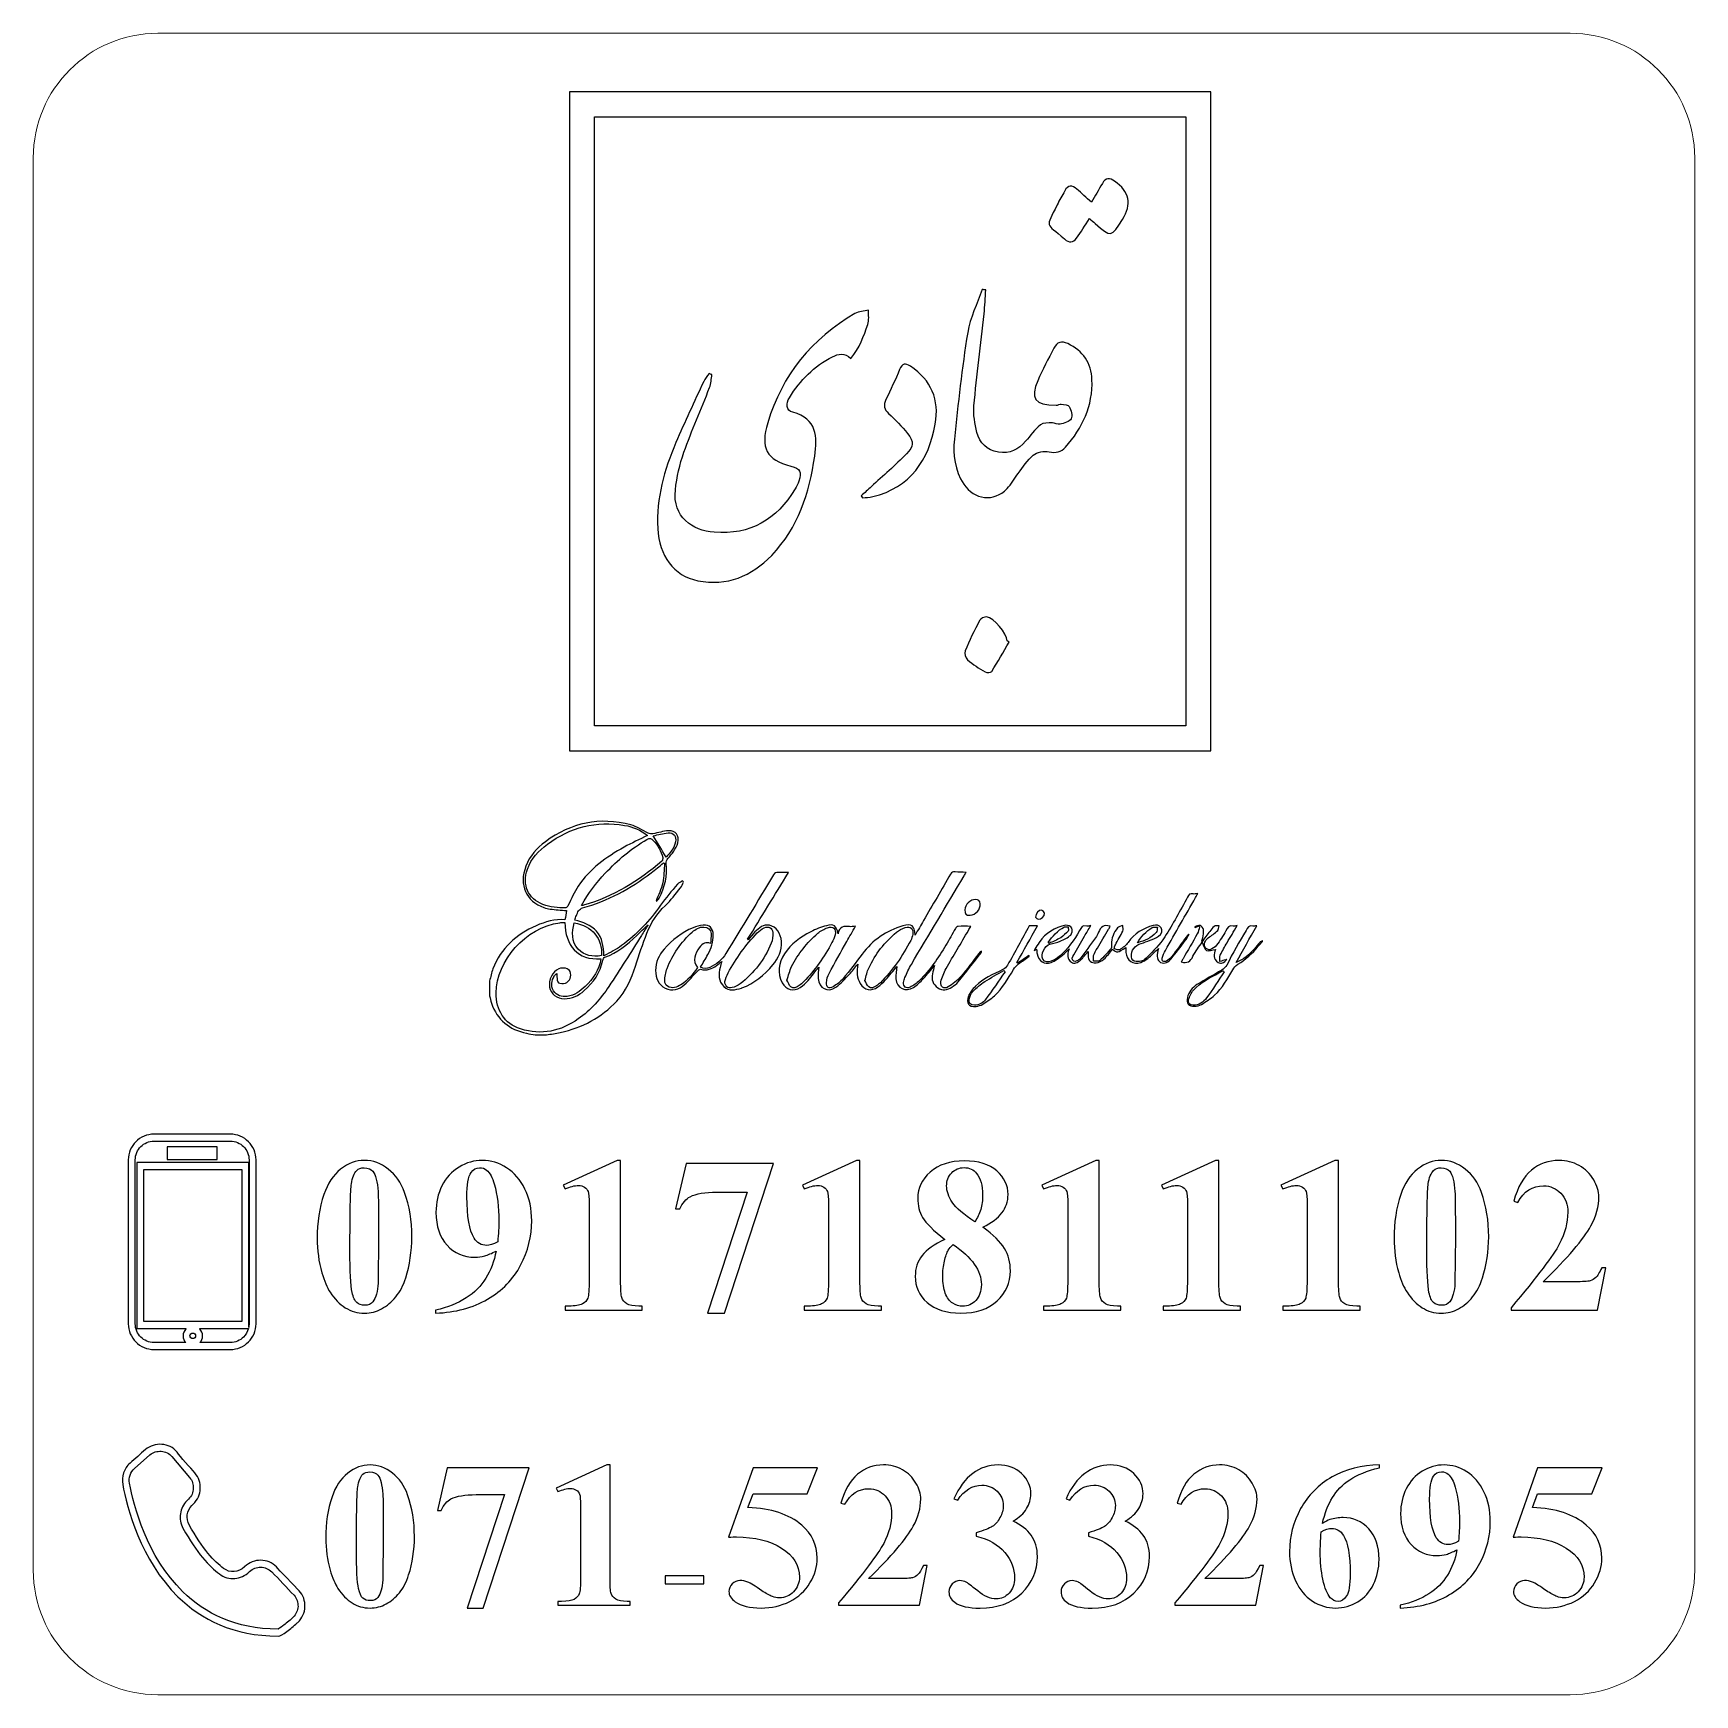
# Model space of a CAD drawing. Header units: millimetres. Extents: x -20.2 to 19.8, y -19.9 to 20.1.
import ezdxf

# ---------------------------------------------------------------- set-up
doc = ezdxf.new("R2010")
doc.units = ezdxf.units.MM
doc.header["$MEASUREMENT"] = 0
doc.layers.add('Layer 1', color=7, linetype='Continuous')

msp = doc.modelspace()

# ---------------------------------------------------------------- linework, layer by layer
at = {"layer": 'Layer 1', "color": 250, "lineweight": 18}
msp.add_open_spline([(-17.1794, 20.0744), (-17.1794, 20.0744), (16.8206, 20.0744), (16.8206, 20.0744), (18.4729, 20.0744), (19.8206, 18.7267), (19.8206, 17.0744), (19.8206, 17.0744), (19.8206, -16.9256), (19.8206, -16.9256), (19.8206, -18.5779), (18.4729, -19.9256), (16.8206, -19.9256), (16.8206, -19.9256), (-17.1794, -19.9256), (-17.1794, -19.9256), (-18.8317, -19.9256), (-20.1794, -18.5779), (-20.1794, -16.9256), (-20.1794, -16.9256), (-20.1794, 17.0744), (-20.1794, 17.0744), (-20.1794, 18.7267), (-18.8317, 20.0744), (-17.1794, 20.0744)], degree=3, knots=[0, 0, 0, 0, 0.125, 0.125, 0.125, 0.25, 0.25, 0.25, 0.375, 0.375, 0.375, 0.5, 0.5, 0.5, 0.625, 0.625, 0.625, 0.75, 0.75, 0.75, 0.875, 0.875, 0.875, 1, 1, 1, 1], dxfattribs=at)
at = {"layer": 'Layer 1', "color": 230}
for points, knots in [([(8.1741, 2.796), (8.1741, 2.796), (-7.2711, 2.796), (-7.2711, 2.796), (-7.2711, 2.796), (-7.2711, 18.6602), (-7.2711, 18.6602), (-7.2711, 18.6602), (8.1741, 18.6602), (8.1741, 18.6602), (8.1741, 18.6602), (8.1741, 2.796), (8.1741, 2.796)], [0, 0, 0, 0, 0.25, 0.25, 0.25, 0.5, 0.5, 0.5, 0.75, 0.75, 0.75, 1, 1, 1, 1]), ([(-6.6651, 3.4021), (-6.6651, 3.4021), (7.5679, 3.4021), (7.5679, 3.4021), (7.5679, 3.4021), (7.5679, 18.0639), (7.5679, 18.0639), (7.5679, 18.0639), (-6.6651, 18.0639), (-6.6651, 18.0639), (-6.6651, 18.0639), (-6.6651, 3.4021), (-6.6651, 3.4021)], [0, 0, 0, 0, 0.25, 0.25, 0.25, 0.5, 0.5, 0.5, 0.75, 0.75, 0.75, 1, 1, 1, 1]), ([(5.294, 16.0098), (5.3778, 16.1506), (5.4716, 16.3011), (5.5584, 16.4563), (5.6372, 16.5981), (5.733, 16.5977), (5.8543, 16.5115), (6.2106, 16.2588), (6.2733, 15.9633), (6.0447, 15.591), (5.783, 15.1637), (5.7541, 15.1596), (5.3892, 15.4934), (5.3436, 15.5349), (5.2947, 15.5728), (5.2494, 15.6104), (5.1395, 15.4445), (5.0436, 15.2886), (4.9364, 15.1412), (4.854, 15.0282), (4.7571, 15.0205), (4.6461, 15.1207), (4.1891, 15.5343), (4.188, 15.3607), (4.4706, 15.9435), (4.5259, 16.0574), (4.5943, 16.1651), (4.6533, 16.2777), (4.731, 16.4271), (4.8319, 16.4201), (4.9448, 16.3226), (5.0598, 16.2226), (5.172, 16.1195), (5.294, 16.0098)], [0, 0, 0, 0, 0.0909091, 0.0909091, 0.0909091, 0.1818182, 0.1818182, 0.1818182, 0.2727273, 0.2727273, 0.2727273, 0.3636364, 0.3636364, 0.3636364, 0.4545455, 0.4545455, 0.4545455, 0.5454545, 0.5454545, 0.5454545, 0.6363636, 0.6363636, 0.6363636, 0.7272727, 0.7272727, 0.7272727, 0.8181818, 0.8181818, 0.8181818, 0.9090909, 0.9090909, 0.9090909, 1, 1, 1, 1]), ([(2.753, 13.8934), (2.7396, 13.7021), (2.7322, 13.5101), (2.7115, 13.3197), (2.6306, 12.5811), (2.5351, 11.8434), (2.4681, 11.1035), (2.4493, 10.894), (2.4869, 10.6714), (2.5391, 10.465), (2.6049, 10.2079), (2.7815, 10.0367), (3.0553, 9.9894), (3.3264, 9.9429), (3.5389, 10.0451), (3.7111, 10.2498), (3.8254, 10.386), (3.931, 10.5341), (4.0657, 10.6457), (4.1321, 10.7003), (4.2567, 10.6929), (4.3556, 10.6969), (4.4169, 10.6996), (4.485, 10.6464), (4.5393, 10.6604), (4.6368, 10.6855), (4.7705, 10.7197), (4.8073, 10.7921), (4.8452, 10.8658), (4.8034, 10.9982), (4.7608, 11.0884), (4.7417, 11.1292), (4.6378, 11.138), (4.5704, 11.1463), (4.5298, 11.1514), (4.486, 11.1189), (4.4434, 11.1185), (3.9206, 11.1141), (3.8224, 11.3016), (4.004, 11.7101), (4.1224, 11.9764), (4.2578, 12.2348), (4.3898, 12.495), (4.4635, 12.6404), (4.5825, 12.6709), (4.7266, 12.6025), (5.0929, 12.4289), (5.2956, 12.1337), (5.3094, 11.7335), (5.3305, 11.1044), (5.0835, 10.5705), (4.671, 10.1085), (4.566, 9.9908), (4.4414, 9.965), (4.2752, 9.9982), (4.1558, 10.0223), (3.9873, 9.9905), (3.8945, 9.9161), (3.7504, 9.8005), (3.6498, 9.6292), (3.5345, 9.4783), (3.4424, 9.3574), (3.3693, 9.219), (3.2644, 9.1107), (2.9473, 8.7833), (2.4761, 8.8379), (2.2218, 9.2203), (2.0023, 9.5507), (1.9587, 9.9271), (1.9966, 10.3015), (2.0837, 11.1597), (2.1799, 12.0187), (2.3169, 12.8703), (2.3743, 13.2248), (2.5452, 13.561), (2.6645, 13.9055), (2.694, 13.9015), (2.7235, 13.8975), (2.753, 13.8934)], [0, 0, 0, 0, 0.0384615, 0.0384615, 0.0384615, 0.0769231, 0.0769231, 0.0769231, 0.1153846, 0.1153846, 0.1153846, 0.1538462, 0.1538462, 0.1538462, 0.1923077, 0.1923077, 0.1923077, 0.2307692, 0.2307692, 0.2307692, 0.2692308, 0.2692308, 0.2692308, 0.3076923, 0.3076923, 0.3076923, 0.3461538, 0.3461538, 0.3461538, 0.3846154, 0.3846154, 0.3846154, 0.4230769, 0.4230769, 0.4230769, 0.4615385, 0.4615385, 0.4615385, 0.5, 0.5, 0.5, 0.5384615, 0.5384615, 0.5384615, 0.5769231, 0.5769231, 0.5769231, 0.6153846, 0.6153846, 0.6153846, 0.6538462, 0.6538462, 0.6538462, 0.6923077, 0.6923077, 0.6923077, 0.7307692, 0.7307692, 0.7307692, 0.7692308, 0.7692308, 0.7692308, 0.8076923, 0.8076923, 0.8076923, 0.8461538, 0.8461538, 0.8461538, 0.8846154, 0.8846154, 0.8846154, 0.9230769, 0.9230769, 0.9230769, 0.9615385, 0.9615385, 0.9615385, 1, 1, 1, 1]), ([(-0.4961, 12.243), (-0.6497, 12.3918), (-0.7944, 12.3589), (-0.9368, 12.2859), (-1.3793, 12.06), (-1.7157, 11.7195), (-1.9738, 11.3006), (-2.0578, 11.1642), (-2.0622, 10.9942), (-1.8943, 10.9486), (-1.3091, 10.7905), (-1.3001, 10.3592), (-1.3665, 9.8933), (-1.4932, 9.0042), (-1.7586, 8.1714), (-2.4017, 7.5052), (-2.8897, 6.9998), (-3.4782, 6.7585), (-4.1783, 6.8948), (-4.7651, 7.0091), (-5.1113, 7.4998), (-5.1445, 8.1506), (-5.1817, 8.8819), (-4.9893, 9.5605), (-4.7079, 10.2198), (-4.4964, 10.7158), (-4.2641, 11.2034), (-4.0373, 11.6927), (-4.0057, 11.7611), (-3.9524, 11.819), (-3.9095, 11.8817), (-3.8861, 11.873), (-3.8626, 11.8642), (-3.8392, 11.8556), (-3.8572, 11.751), (-3.8589, 11.6401), (-3.8968, 11.5432), (-4.0996, 11.0231), (-4.3275, 10.5123), (-4.5144, 9.9869), (-4.6177, 9.6966), (-4.6873, 9.3873), (-4.7199, 9.0813), (-4.7896, 8.4294), (-4.314, 8.1004), (-3.7879, 8.0598), (-2.9212, 7.9921), (-2.2778, 8.3647), (-1.8364, 9.1024), (-1.8009, 9.1621), (-1.7704, 9.2261), (-1.7485, 9.2918), (-1.6752, 9.516), (-1.7094, 9.5964), (-1.9389, 9.6537), (-2.5364, 9.8042), (-2.6779, 10.09), (-2.4969, 10.6963), (-2.1534, 11.8478), (-1.4319, 12.7199), (-0.3979, 13.3289), (-0.3048, 13.3835), (-0.1781, 13.3815), (-0.0671, 13.4059), (-0.0728, 13.2907), (-0.0537, 13.167), (-0.0892, 13.0617), (-0.1844, 12.7819), (-0.283, 12.4993), (-0.4961, 12.243)], [0, 0, 0, 0, 0.0434783, 0.0434783, 0.0434783, 0.0869565, 0.0869565, 0.0869565, 0.1304348, 0.1304348, 0.1304348, 0.173913, 0.173913, 0.173913, 0.2173913, 0.2173913, 0.2173913, 0.2608696, 0.2608696, 0.2608696, 0.3043478, 0.3043478, 0.3043478, 0.3478261, 0.3478261, 0.3478261, 0.3913043, 0.3913043, 0.3913043, 0.4347826, 0.4347826, 0.4347826, 0.4782609, 0.4782609, 0.4782609, 0.5217391, 0.5217391, 0.5217391, 0.5652174, 0.5652174, 0.5652174, 0.6086957, 0.6086957, 0.6086957, 0.6521739, 0.6521739, 0.6521739, 0.6956522, 0.6956522, 0.6956522, 0.7391304, 0.7391304, 0.7391304, 0.7826087, 0.7826087, 0.7826087, 0.826087, 0.826087, 0.826087, 0.8695652, 0.8695652, 0.8695652, 0.9130435, 0.9130435, 0.9130435, 0.9565217, 0.9565217, 0.9565217, 1, 1, 1, 1]), ([(-0.2456, 8.9398), (-0.1645, 9.0128), (-0.0828, 9.0848), (-0.0026, 9.1586), (0.2809, 9.421), (0.5735, 9.6747), (0.8442, 9.9498), (1.0232, 10.1318), (1.0252, 10.2341), (0.8694, 10.4358), (0.7347, 10.6101), (0.5752, 10.7676), (0.4136, 10.9181), (0.3017, 11.022), (0.2826, 11.1205), (0.3476, 11.2548), (0.4636, 11.4945), (0.5775, 11.7351), (0.6784, 11.9815), (0.7397, 12.1313), (0.8168, 12.1377), (0.9385, 12.0565), (1.4418, 11.7214), (1.6418, 11.2535), (1.5354, 10.663), (1.3792, 9.7973), (0.9371, 9.1378), (0.0329, 8.919), (-0.0486, 8.8992), (-0.1344, 8.8979), (-0.2182, 8.8881), (-0.2276, 8.9052), (-0.2366, 8.9227), (-0.2456, 8.9398)], [0, 0, 0, 0, 0.0909091, 0.0909091, 0.0909091, 0.1818182, 0.1818182, 0.1818182, 0.2727273, 0.2727273, 0.2727273, 0.3636364, 0.3636364, 0.3636364, 0.4545455, 0.4545455, 0.4545455, 0.5454545, 0.5454545, 0.5454545, 0.6363636, 0.6363636, 0.6363636, 0.7272727, 0.7272727, 0.7272727, 0.8181818, 0.8181818, 0.8181818, 0.9090909, 0.9090909, 0.9090909, 1, 1, 1, 1]), ([(3.3126, 5.4183), (3.1755, 5.1801), (3.0421, 4.9391), (2.896, 4.7061), (2.8787, 4.679), (2.7754, 4.6753), (2.7348, 4.6995), (2.5878, 4.7862), (2.4419, 4.8801), (2.3139, 4.992), (2.266, 5.0339), (2.2311, 5.1479), (2.2539, 5.2028), (2.3571, 5.4535), (2.4775, 5.6981), (2.6051, 5.9381), (2.6299, 5.9847), (2.7168, 6.0289), (2.7714, 6.0246), (2.9447, 6.0111), (3.2661, 5.6197), (3.2637, 5.4458), (3.2801, 5.4364), (3.2962, 5.4274), (3.3126, 5.4183)], [0, 0, 0, 0, 0.125, 0.125, 0.125, 0.25, 0.25, 0.25, 0.375, 0.375, 0.375, 0.5, 0.5, 0.5, 0.625, 0.625, 0.625, 0.75, 0.75, 0.75, 0.875, 0.875, 0.875, 1, 1, 1, 1]), ([(-9.1935, -2.7422), (-9.167, -2.6443), (-9.1479, -2.5435), (-9.1121, -2.4493), (-8.9217, -1.9482), (-8.5507, -1.6251), (-8.0714, -1.4127), (-7.8536, -1.3158), (-7.627, -1.2519), (-7.3791, -1.266), (-7.3657, -1.1899), (-7.3526, -1.1178), (-7.3398, -1.0454), (-7.4756, -1.034), (-7.6059, -1.0253), (-7.736, -1.0109), (-7.7862, -1.0056), (-7.8358, -0.9905), (-7.8838, -0.9736), (-8.3208, -0.8205), (-8.4913, -0.4307), (-8.3204, 0.0206), (-8.2267, 0.2676), (-8.056, 0.455), (-7.8489, 0.6095), (-7.2295, 1.0727), (-6.5405, 1.2101), (-5.7929, 1.0191), (-5.6464, 0.9816), (-5.5156, 0.8833), (-5.3752, 0.8177), (-5.3421, 0.8022), (-5.2985, 0.7965), (-5.2623, 0.8026), (-5.1363, 0.824), (-5.0126, 0.8669), (-4.8863, 0.875), (-4.7083, 0.8864), (-4.6178, 0.7596), (-4.6634, 0.5847), (-4.7023, 0.4345), (-4.8022, 0.322), (-4.8997, 0.207), (-4.9245, 0.1775), (-4.9456, 0.1285), (-4.9413, 0.0917), (-4.9034, -0.2082), (-4.9734, -0.4851), (-5.1105, -0.7488), (-5.1256, -0.7779), (-5.1477, -0.8038), (-5.1839, -0.8215), (-5.1296, -0.6741), (-5.0592, -0.5303), (-5.0254, -0.3782), (-4.9915, -0.226), (-4.9939, -0.0658), (-4.9801, 0.091), (-4.9892, 0.0941), (-4.9979, 0.0971), (-5.0066, 0.1004), (-5.1054, 0.0203), (-5.202, -0.0624), (-5.3035, -0.1389), (-5.8049, -0.5169), (-6.3455, -0.8189), (-6.9577, -0.9808), (-6.9926, -0.9898), (-7.0255, -1.0247), (-7.0489, -1.0554), (-7.0737, -1.0876), (-7.0875, -1.1292), (-7.1039, -1.1681), (-7.1176, -1.2006), (-7.1284, -1.2351), (-7.1441, -1.2787), (-6.9461, -1.3276), (-6.7557, -1.3879), (-6.617, -1.5457), (-6.4755, -1.7063), (-6.451, -1.905), (-6.4387, -2.1382), (-6.2845, -2.0491), (-6.1397, -1.9835), (-6.0151, -1.8906), (-5.6497, -1.6178), (-5.339, -1.2914), (-5.0747, -0.9183), (-4.9503, -0.7431), (-4.8099, -0.5785), (-4.6718, -0.4129), (-4.6419, -0.3771), (-4.591, -0.3594), (-4.5495, -0.3335), (-4.5404, -0.3433), (-4.5314, -0.353), (-4.5227, -0.3627), (-4.5475, -0.4083), (-4.5666, -0.4583), (-4.5987, -0.4982), (-4.7174, -0.6446), (-4.8263, -0.8031), (-4.9647, -0.9295), (-5.1685, -1.1148), (-5.3048, -1.341), (-5.4048, -1.588), (-5.5103, -1.848), (-5.59, -2.1185), (-5.6799, -2.3846), (-5.7828, -2.6909), (-5.9081, -2.9858), (-6.1307, -3.2255), (-6.5014, -3.6246), (-6.9645, -3.8632), (-7.491, -3.9832), (-7.6006, -4.0083), (-7.7132, -4.0208), (-7.8244, -4.0392), (-7.8244, -4.0392), (-8.0946, -4.0392), (-8.0946, -4.0392), (-8.1642, -4.0271), (-8.235, -4.0177), (-8.304, -4.0019), (-8.7142, -3.9088), (-9.0116, -3.6836), (-9.1469, -3.2731), (-9.1656, -3.2171), (-9.1781, -3.1595), (-9.1935, -3.1025), (-9.1935, -3.1025), (-9.1935, -2.7422), (-9.1935, -2.7422)], [0, 0, 0, 0, 0.0227273, 0.0227273, 0.0227273, 0.0454545, 0.0454545, 0.0454545, 0.0681818, 0.0681818, 0.0681818, 0.0909091, 0.0909091, 0.0909091, 0.1136364, 0.1136364, 0.1136364, 0.1363636, 0.1363636, 0.1363636, 0.1590909, 0.1590909, 0.1590909, 0.1818182, 0.1818182, 0.1818182, 0.2045455, 0.2045455, 0.2045455, 0.2272727, 0.2272727, 0.2272727, 0.25, 0.25, 0.25, 0.2727273, 0.2727273, 0.2727273, 0.2954545, 0.2954545, 0.2954545, 0.3181818, 0.3181818, 0.3181818, 0.3409091, 0.3409091, 0.3409091, 0.3636364, 0.3636364, 0.3636364, 0.3863636, 0.3863636, 0.3863636, 0.4090909, 0.4090909, 0.4090909, 0.4318182, 0.4318182, 0.4318182, 0.4545455, 0.4545455, 0.4545455, 0.4772727, 0.4772727, 0.4772727, 0.5, 0.5, 0.5, 0.5227273, 0.5227273, 0.5227273, 0.5454545, 0.5454545, 0.5454545, 0.5681818, 0.5681818, 0.5681818, 0.5909091, 0.5909091, 0.5909091, 0.6136364, 0.6136364, 0.6136364, 0.6363636, 0.6363636, 0.6363636, 0.6590909, 0.6590909, 0.6590909, 0.6818182, 0.6818182, 0.6818182, 0.7045455, 0.7045455, 0.7045455, 0.7272727, 0.7272727, 0.7272727, 0.75, 0.75, 0.75, 0.7727273, 0.7727273, 0.7727273, 0.7954545, 0.7954545, 0.7954545, 0.8181818, 0.8181818, 0.8181818, 0.8409091, 0.8409091, 0.8409091, 0.8636364, 0.8636364, 0.8636364, 0.8863636, 0.8863636, 0.8863636, 0.9090909, 0.9090909, 0.9090909, 0.9318182, 0.9318182, 0.9318182, 0.9545455, 0.9545455, 0.9545455, 0.9772727, 0.9772727, 0.9772727, 1, 1, 1, 1]), ([(-5.3917, 0.7627), (-5.5589, 0.8934), (-5.7429, 0.9702), (-5.9427, 1.0043), (-6.626, 1.1213), (-7.2446, 0.9631), (-7.7987, 0.5512), (-8.0102, 0.394), (-8.1908, 0.2083), (-8.2805, -0.0494), (-8.4132, -0.4291), (-8.2695, -0.7592), (-7.9086, -0.9006), (-7.7323, -0.97), (-7.5476, -0.9837), (-7.3609, -0.9791), (-7.3398, -0.9784), (-7.3133, -0.9438), (-7.3003, -0.9187), (-7.2196, -0.7659), (-7.1569, -0.6013), (-7.061, -0.4585), (-6.7822, -0.0424), (-6.3854, 0.2412), (-5.9537, 0.4795), (-5.7734, 0.579), (-5.5858, 0.6655), (-5.3917, 0.7627)], [0, 0, 0, 0, 0.1111111, 0.1111111, 0.1111111, 0.2222222, 0.2222222, 0.2222222, 0.3333333, 0.3333333, 0.3333333, 0.4444444, 0.4444444, 0.4444444, 0.5555556, 0.5555556, 0.5555556, 0.6666667, 0.6666667, 0.6666667, 0.7777778, 0.7777778, 0.7777778, 0.8888889, 0.8888889, 0.8888889, 1, 1, 1, 1]), ([(-4.9433, 0.2412), (-4.8485, 0.3407), (-4.7479, 0.453), (-4.7167, 0.6092), (-4.6902, 0.7409), (-4.7606, 0.8347), (-4.8933, 0.8233), (-5.018, 0.8129), (-5.1403, 0.7774), (-5.2519, 0.755), (-5.1436, 0.575), (-5.0464, 0.4128), (-4.9433, 0.2412)], [0, 0, 0, 0, 0.25, 0.25, 0.25, 0.5, 0.5, 0.5, 0.75, 0.75, 0.75, 1, 1, 1, 1]), ([(-6.9796, -0.9231), (-6.9531, -0.9211), (-6.9406, -0.9224), (-6.9296, -0.9194), (-6.2188, -0.7103), (-5.5992, -0.3396), (-5.0448, 0.146), (-5.0271, 0.1618), (-5.0197, 0.2044), (-5.0257, 0.2301), (-5.0629, 0.3876), (-5.144, 0.5217), (-5.2522, 0.6427), (-5.3019, 0.698), (-5.3394, 0.7013), (-5.4037, 0.6648), (-5.7831, 0.449), (-6.1096, 0.1691), (-6.4068, -0.1472), (-6.625, -0.3795), (-6.8187, -0.6301), (-6.9796, -0.9231)], [0, 0, 0, 0, 0.1428571, 0.1428571, 0.1428571, 0.2857143, 0.2857143, 0.2857143, 0.4285714, 0.4285714, 0.4285714, 0.5714286, 0.5714286, 0.5714286, 0.7142857, 0.7142857, 0.7142857, 0.8571429, 0.8571429, 0.8571429, 1, 1, 1, 1]), ([(-4.1173, -2.4115), (-4.0422, -2.4563), (-3.9655, -2.4456), (-3.8934, -2.4141), (-3.7302, -2.3433), (-3.5951, -2.2334), (-3.5023, -2.081), (-3.1196, -1.4513), (-2.7396, -0.8202), (-2.3602, -0.1881), (-2.3307, -0.1389), (-2.3028, -0.1191), (-2.2412, -0.1284), (-2.1661, -0.1398), (-2.0884, -0.1312), (-1.9952, -0.1312), (-2.329, -0.6748), (-2.6555, -1.2063), (-2.9819, -1.7381), (-2.9772, -1.7418), (-2.9728, -1.7455), (-2.9681, -1.7492), (-2.9135, -1.6862), (-2.8615, -1.6209), (-2.8039, -1.5612), (-2.7084, -1.4626), (-2.6051, -1.3739), (-2.452, -1.402), (-2.2932, -1.4308), (-2.1782, -1.5953), (-2.1688, -1.7934), (-2.1587, -2.0092), (-2.2375, -2.1939), (-2.3715, -2.3547), (-2.5763, -2.5995), (-2.8187, -2.7965), (-3.1216, -2.9101), (-3.1246, -2.9112), (-3.1273, -2.9128), (-3.13, -2.9134), (-3.2764, -2.955), (-3.4273, -2.9979), (-3.5539, -2.875), (-3.6874, -2.7462), (-3.687, -2.582), (-3.6455, -2.4141), (-3.635, -2.3716), (-3.6207, -2.3299), (-3.6032, -2.2724), (-3.6532, -2.3109), (-3.6897, -2.34), (-3.7272, -2.3682), (-3.8428, -2.4547), (-3.9678, -2.4969), (-4.1146, -2.4613), (-4.1354, -2.4563), (-4.17, -2.4825), (-4.1894, -2.5026), (-4.2953, -2.6118), (-4.3905, -2.7335), (-4.505, -2.8324), (-4.6361, -2.9453), (-4.7956, -3.0033), (-4.9626, -2.9151), (-5.128, -2.828), (-5.1934, -2.6756), (-5.1951, -2.4892), (-5.1971, -2.2878), (-5.1153, -2.1209), (-4.99, -1.975), (-4.7983, -1.7515), (-4.5671, -1.5756), (-4.2959, -1.459), (-4.2205, -1.4264), (-4.1361, -1.4057), (-4.0543, -1.399), (-3.8982, -1.3862), (-3.8137, -1.472), (-3.8087, -1.6282), (-3.8026, -1.8015), (-3.8599, -1.9583), (-3.9386, -2.1077), (-3.9926, -2.2103), (-4.0564, -2.3082), (-4.1173, -2.4115)], [0, 0, 0, 0, 0.0357143, 0.0357143, 0.0357143, 0.0714286, 0.0714286, 0.0714286, 0.1071429, 0.1071429, 0.1071429, 0.1428571, 0.1428571, 0.1428571, 0.1785714, 0.1785714, 0.1785714, 0.2142857, 0.2142857, 0.2142857, 0.25, 0.25, 0.25, 0.2857143, 0.2857143, 0.2857143, 0.3214286, 0.3214286, 0.3214286, 0.3571429, 0.3571429, 0.3571429, 0.3928571, 0.3928571, 0.3928571, 0.4285714, 0.4285714, 0.4285714, 0.4642857, 0.4642857, 0.4642857, 0.5, 0.5, 0.5, 0.5357143, 0.5357143, 0.5357143, 0.5714286, 0.5714286, 0.5714286, 0.6071429, 0.6071429, 0.6071429, 0.6428571, 0.6428571, 0.6428571, 0.6785714, 0.6785714, 0.6785714, 0.7142857, 0.7142857, 0.7142857, 0.75, 0.75, 0.75, 0.7857143, 0.7857143, 0.7857143, 0.8214286, 0.8214286, 0.8214286, 0.8571429, 0.8571429, 0.8571429, 0.8928571, 0.8928571, 0.8928571, 0.9285714, 0.9285714, 0.9285714, 0.9642857, 0.9642857, 0.9642857, 1, 1, 1, 1]), ([(-0.8039, -1.6035), (-0.7754, -1.4306), (-0.6645, -1.4135), (-0.5284, -1.4336), (-0.4859, -1.44), (-0.4407, -1.4282), (-0.3806, -1.4236), (-0.4571, -1.5549), (-0.5271, -1.6722), (-0.5945, -1.7919), (-0.7386, -2.0476), (-0.884, -2.3026), (-1.0218, -2.5617), (-1.0573, -2.6283), (-1.0788, -2.7075), (-1.0854, -2.7828), (-1.0955, -2.8931), (-1.0187, -2.9411), (-0.9239, -2.8817), (-0.8361, -2.8268), (-0.7493, -2.7608), (-0.6826, -2.6823), (-0.5227, -2.4923), (-0.3703, -2.2953), (-0.2231, -2.0951), (0.0259, -1.7553), (0.3593, -1.5352), (0.7555, -1.4148), (0.9707, -1.3495), (1.0317, -1.4061), (1.0494, -1.6366), (1.1221, -1.5133), (1.1885, -1.401), (1.2542, -1.2885), (1.4704, -0.9148), (1.6875, -0.5418), (1.901, -0.1671), (1.9302, -0.1162), (1.959, -0.1065), (2.0142, -0.1142), (2.0987, -0.1259), (2.1852, -0.1242), (2.2787, -0.1285), (2.263, -0.1567), (2.2475, -0.1846), (2.2314, -0.2116), (1.8071, -0.9219), (1.3818, -1.6313), (0.9602, -2.3428), (0.9009, -2.4427), (0.8551, -2.5513), (0.8071, -2.6575), (0.79, -2.695), (0.7786, -2.7373), (0.7746, -2.7782), (0.7649, -2.878), (0.8373, -2.936), (0.9294, -2.8911), (1.0109, -2.8512), (1.0903, -2.797), (1.1546, -2.7323), (1.407, -2.4776), (1.6095, -2.1836), (1.7934, -1.877), (1.8718, -1.7456), (1.9439, -1.6105), (2.0217, -1.4788), (2.0347, -1.4571), (2.0622, -1.4302), (2.0843, -1.4289), (2.1818, -1.4232), (2.2801, -1.4266), (2.3903, -1.4266), (2.3685, -1.4655), (2.3521, -1.4966), (2.3343, -1.5267), (2.155, -1.8314), (1.9721, -2.1341), (1.7988, -2.442), (1.7425, -2.5423), (1.6952, -2.6529), (1.6724, -2.7644), (1.6483, -2.8793), (1.7431, -2.9474), (1.8444, -2.8865), (1.9579, -2.8183), (2.0673, -2.7323), (2.154, -2.6327), (2.3055, -2.4594), (2.4382, -2.2691), (2.5789, -2.0865), (2.5974, -2.062), (2.6165, -2.0378), (2.653, -2.0251), (2.6487, -2.0395), (2.648, -2.0569), (2.639, -2.0677), (2.4556, -2.3006), (2.2737, -2.5342), (2.086, -2.7641), (2.0451, -2.8137), (1.9875, -2.8516), (1.9331, -2.8887), (1.8262, -2.9625), (1.711, -2.9833), (1.5974, -2.9062), (1.4777, -2.8247), (1.4419, -2.7044), (1.466, -2.5667), (1.4774, -2.5027), (1.5002, -2.4407), (1.5202, -2.3669), (1.4268, -2.4789), (1.3443, -2.5875), (1.2515, -2.686), (1.1778, -2.7637), (1.0984, -2.8402), (1.0091, -2.8988), (0.8238, -3.0221), (0.6083, -2.9152), (0.5906, -2.6917), (0.5825, -2.5898), (0.6013, -2.4856), (0.6074, -2.3927), (0.5246, -2.493), (0.4351, -2.6075), (0.3385, -2.7161), (0.2833, -2.7785), (0.2209, -2.8368), (0.1536, -2.8857), (-0.0013, -2.9984), (-0.1669, -2.9631), (-0.27, -2.801), (-0.3575, -2.6636), (-0.3592, -2.5127), (-0.3294, -2.3361), (-0.4041, -2.4272), (-0.4611, -2.507), (-0.5281, -2.577), (-0.6333, -2.6873), (-0.7355, -2.8049), (-0.8572, -2.8938), (-1.0442, -3.0302), (-1.2694, -2.9149), (-1.2848, -2.683), (-1.2912, -2.5891), (-1.2748, -2.4933), (-1.2691, -2.4072), (-1.3495, -2.5081), (-1.4344, -2.6226), (-1.5275, -2.7296), (-1.5821, -2.7926), (-1.6438, -2.8529), (-1.7132, -2.8975), (-1.8773, -3.0044), (-2.056, -2.9595), (-2.1498, -2.7865), (-2.2816, -2.5446), (-2.2293, -2.309), (-2.0925, -2.0887), (-1.9407, -1.8441), (-1.7084, -1.6866), (-1.4598, -1.5566), (-1.3414, -1.4946), (-1.2144, -1.4427), (-1.0854, -1.4104), (-0.9005, -1.3646), (-0.8472, -1.4074), (-0.8039, -1.6035)], [0, 0, 0, 0, 0.0178571, 0.0178571, 0.0178571, 0.0357143, 0.0357143, 0.0357143, 0.0535714, 0.0535714, 0.0535714, 0.0714286, 0.0714286, 0.0714286, 0.0892857, 0.0892857, 0.0892857, 0.1071429, 0.1071429, 0.1071429, 0.125, 0.125, 0.125, 0.1428571, 0.1428571, 0.1428571, 0.1607143, 0.1607143, 0.1607143, 0.1785714, 0.1785714, 0.1785714, 0.1964286, 0.1964286, 0.1964286, 0.2142857, 0.2142857, 0.2142857, 0.2321429, 0.2321429, 0.2321429, 0.25, 0.25, 0.25, 0.2678571, 0.2678571, 0.2678571, 0.2857143, 0.2857143, 0.2857143, 0.3035714, 0.3035714, 0.3035714, 0.3214286, 0.3214286, 0.3214286, 0.3392857, 0.3392857, 0.3392857, 0.3571429, 0.3571429, 0.3571429, 0.375, 0.375, 0.375, 0.3928571, 0.3928571, 0.3928571, 0.4107143, 0.4107143, 0.4107143, 0.4285714, 0.4285714, 0.4285714, 0.4464286, 0.4464286, 0.4464286, 0.4642857, 0.4642857, 0.4642857, 0.4821429, 0.4821429, 0.4821429, 0.5, 0.5, 0.5, 0.5178571, 0.5178571, 0.5178571, 0.5357143, 0.5357143, 0.5357143, 0.5535714, 0.5535714, 0.5535714, 0.5714286, 0.5714286, 0.5714286, 0.5892857, 0.5892857, 0.5892857, 0.6071429, 0.6071429, 0.6071429, 0.625, 0.625, 0.625, 0.6428571, 0.6428571, 0.6428571, 0.6607143, 0.6607143, 0.6607143, 0.6785714, 0.6785714, 0.6785714, 0.6964286, 0.6964286, 0.6964286, 0.7142857, 0.7142857, 0.7142857, 0.7321429, 0.7321429, 0.7321429, 0.75, 0.75, 0.75, 0.7678571, 0.7678571, 0.7678571, 0.7857143, 0.7857143, 0.7857143, 0.8035714, 0.8035714, 0.8035714, 0.8214286, 0.8214286, 0.8214286, 0.8392857, 0.8392857, 0.8392857, 0.8571429, 0.8571429, 0.8571429, 0.875, 0.875, 0.875, 0.8928571, 0.8928571, 0.8928571, 0.9107143, 0.9107143, 0.9107143, 0.9285714, 0.9285714, 0.9285714, 0.9464286, 0.9464286, 0.9464286, 0.9642857, 0.9642857, 0.9642857, 0.9821429, 0.9821429, 0.9821429, 1, 1, 1, 1]), ([(2.2463, -1.0295), (2.249, -0.9045), (2.383, -0.7764), (2.5058, -0.7801), (2.5745, -0.7818), (2.6109, -0.816), (2.6184, -0.883), (2.6324, -1.0107), (2.5087, -1.1552), (2.3801, -1.1609), (2.2788, -1.1649), (2.2443, -1.1313), (2.2463, -1.0295)], [0, 0, 0, 0, 0.25, 0.25, 0.25, 0.5, 0.5, 0.5, 0.75, 0.75, 0.75, 1, 1, 1, 1]), ([(6.125, -1.9351), (5.9216, -2.0678), (5.9105, -2.0696), (5.8056, -1.9764), (5.7356, -2.0575), (5.6726, -2.1466), (5.5935, -2.2174), (5.5435, -2.2615), (5.4719, -2.2971), (5.4058, -2.3055), (5.2885, -2.3209), (5.2168, -2.2428), (5.2144, -2.1222), (5.2141, -2.0987), (5.2144, -2.0753), (5.2144, -2.0354), (5.1712, -2.0863), (5.136, -2.1285), (5.1001, -2.1698), (5.0847, -2.1882), (5.0694, -2.2066), (5.0519, -2.2227), (4.9571, -2.3115), (4.8813, -2.333), (4.8126, -2.292), (4.7379, -2.2475), (4.709, -2.1503), (4.7366, -2.0347), (4.7406, -2.018), (4.7469, -2.0015), (4.7563, -1.9713), (4.6976, -2.028), (4.6544, -2.0799), (4.6015, -2.1191), (4.513, -2.1841), (4.4255, -2.2586), (4.3253, -2.2975), (4.1658, -2.3587), (4.0187, -2.2579), (3.9868, -2.0867), (3.9801, -2.0522), (3.9794, -2.0166), (3.9754, -1.979), (3.9563, -1.9884), (3.9423, -1.9955), (3.9191, -2.0075), (3.9248, -1.9908), (3.9261, -1.9827), (3.9305, -1.9764), (3.966, -1.9214), (4.0016, -1.8664), (4.0381, -1.8122), (4.1922, -1.5833), (4.4131, -1.4529), (4.6782, -1.4013), (4.7241, -1.3926), (4.8092, -1.4294), (4.8263, -1.4674), (4.8461, -1.5126), (4.832, -1.6034), (4.7965, -1.6355), (4.7261, -1.6999), (4.6346, -1.7448), (4.5455, -1.7833), (4.4668, -1.8175), (4.3796, -1.834), (4.2955, -1.8548), (4.1735, -1.8849), (4.0649, -2.1088), (4.1266, -2.217), (4.1735, -2.2991), (4.258, -2.2887), (4.3273, -2.2636), (4.3987, -2.2374), (4.4688, -2.1966), (4.526, -2.1466), (4.7265, -1.971), (4.884, -1.7602), (5.009, -1.5256), (5.0462, -1.4549), (5.0787, -1.3858), (5.1813, -1.4207), (5.2041, -1.4281), (5.2335, -1.415), (5.2781, -1.4086), (5.2238, -1.5018), (5.1769, -1.5823), (5.13, -1.6631), (5.0431, -1.8135), (4.9544, -1.963), (4.8713, -2.1154), (4.8454, -2.1624), (4.8035, -2.2314), (4.8689, -2.265), (4.9014, -2.2814), (4.9845, -2.2492), (5.0134, -2.2137), (5.1461, -2.0485), (5.2688, -1.8752), (5.3927, -1.703), (5.4222, -1.662), (5.4491, -1.6171), (5.4671, -1.5699), (5.516, -1.4408), (5.5948, -1.3722), (5.7473, -1.4255), (5.7365, -1.4462), (5.7249, -1.4716), (5.7104, -1.4958), (5.62, -1.6476), (5.5281, -1.7988), (5.4386, -1.9516), (5.4051, -2.0079), (5.3699, -2.0652), (5.3491, -2.1268), (5.3354, -2.1678), (5.3462, -2.217), (5.3458, -2.2619), (5.3967, -2.2593), (5.4654, -2.2764), (5.4952, -2.2499), (5.5952, -2.1617), (5.6836, -2.0599), (5.7701, -1.9576), (5.7872, -1.9379), (5.7788, -1.8946), (5.7784, -1.8621), (5.7762, -1.7109), (5.8301, -1.5789), (5.9253, -1.4663), (5.953, -1.4338), (6.0087, -1.424), (6.0517, -1.4043), (6.0526, -1.4496), (6.0694, -1.5025), (6.0519, -1.5394), (5.9986, -1.653), (5.9313, -1.7592), (5.8723, -1.8701), (5.8562, -1.9006), (5.8519, -1.9371), (5.8422, -1.9707), (5.8891, -1.9784), (5.9491, -2.0072), (5.9795, -1.9881), (6.0539, -1.9419), (6.128, -1.8825), (6.178, -1.8122), (6.3294, -1.5973), (6.5372, -1.4737), (6.7839, -1.4049), (6.8576, -1.3842), (6.9294, -1.3902), (6.9752, -1.463), (7.0114, -1.5209), (6.993, -1.6234), (6.9125, -1.6664), (6.7795, -1.7371), (6.6368, -1.7934), (6.493, -1.8383), (6.3371, -1.8862), (6.247, -1.9978), (6.2577, -2.1627), (6.2627, -2.2354), (6.3009, -2.2696), (6.3717, -2.2757), (6.4792, -2.285), (6.5721, -2.2422), (6.6398, -2.1707), (6.7876, -2.0149), (6.9441, -1.8611), (7.0594, -1.6824), (7.2588, -1.3728), (7.4307, -1.0457), (7.611, -0.7243), (7.6425, -0.6676), (7.6667, -0.6231), (7.7444, -0.6462), (7.7732, -0.6549), (7.8084, -0.6415), (7.8564, -0.6369), (7.8358, -0.6744), (7.8208, -0.7038), (7.8044, -0.733), (7.5611, -1.1563), (7.3171, -1.5793), (7.0758, -2.0042), (7.0419, -2.0632), (7.0198, -2.1295), (6.9998, -2.1946), (6.993, -2.2163), (7.0017, -2.2593), (7.0169, -2.267), (7.0386, -2.278), (7.0785, -2.2764), (7.0999, -2.2629), (7.1452, -2.2348), (7.1915, -2.2016), (7.2233, -2.1604), (7.3456, -2.0015), (7.4629, -1.839), (7.5829, -1.6778), (7.6002, -1.654), (7.6194, -1.6312), (7.6513, -1.6164), (7.6191, -1.667), (7.5909, -1.7203), (7.555, -1.7682), (7.4431, -1.9164), (7.3335, -2.0665), (7.2135, -2.2076), (7.1518, -2.2797), (7.0711, -2.347), (6.9625, -2.2935), (6.8794, -2.2525), (6.8566, -2.1456), (6.8941, -2.0116), (6.8989, -1.9945), (6.9032, -1.9777), (6.9089, -1.957), (6.8214, -2.0401), (6.7414, -2.1238), (6.6525, -2.1979), (6.6032, -2.2391), (6.5429, -2.2727), (6.4819, -2.2944), (6.3036, -2.3581), (6.1418, -2.2475), (6.1257, -2.0555), (6.1223, -2.0173), (6.125, -1.9784), (6.125, -1.9351)], [0, 0, 0, 0, 0.012987, 0.012987, 0.012987, 0.025974, 0.025974, 0.025974, 0.038961, 0.038961, 0.038961, 0.0519481, 0.0519481, 0.0519481, 0.0649351, 0.0649351, 0.0649351, 0.0779221, 0.0779221, 0.0779221, 0.0909091, 0.0909091, 0.0909091, 0.1038961, 0.1038961, 0.1038961, 0.1168831, 0.1168831, 0.1168831, 0.1298701, 0.1298701, 0.1298701, 0.1428571, 0.1428571, 0.1428571, 0.1558442, 0.1558442, 0.1558442, 0.1688312, 0.1688312, 0.1688312, 0.1818182, 0.1818182, 0.1818182, 0.1948052, 0.1948052, 0.1948052, 0.2077922, 0.2077922, 0.2077922, 0.2207792, 0.2207792, 0.2207792, 0.2337662, 0.2337662, 0.2337662, 0.2467532, 0.2467532, 0.2467532, 0.2597403, 0.2597403, 0.2597403, 0.2727273, 0.2727273, 0.2727273, 0.2857143, 0.2857143, 0.2857143, 0.2987013, 0.2987013, 0.2987013, 0.3116883, 0.3116883, 0.3116883, 0.3246753, 0.3246753, 0.3246753, 0.3376623, 0.3376623, 0.3376623, 0.3506494, 0.3506494, 0.3506494, 0.3636364, 0.3636364, 0.3636364, 0.3766234, 0.3766234, 0.3766234, 0.3896104, 0.3896104, 0.3896104, 0.4025974, 0.4025974, 0.4025974, 0.4155844, 0.4155844, 0.4155844, 0.4285714, 0.4285714, 0.4285714, 0.4415584, 0.4415584, 0.4415584, 0.4545455, 0.4545455, 0.4545455, 0.4675325, 0.4675325, 0.4675325, 0.4805195, 0.4805195, 0.4805195, 0.4935065, 0.4935065, 0.4935065, 0.5064935, 0.5064935, 0.5064935, 0.5194805, 0.5194805, 0.5194805, 0.5324675, 0.5324675, 0.5324675, 0.5454545, 0.5454545, 0.5454545, 0.5584416, 0.5584416, 0.5584416, 0.5714286, 0.5714286, 0.5714286, 0.5844156, 0.5844156, 0.5844156, 0.5974026, 0.5974026, 0.5974026, 0.6103896, 0.6103896, 0.6103896, 0.6233766, 0.6233766, 0.6233766, 0.6363636, 0.6363636, 0.6363636, 0.6493506, 0.6493506, 0.6493506, 0.6623377, 0.6623377, 0.6623377, 0.6753247, 0.6753247, 0.6753247, 0.6883117, 0.6883117, 0.6883117, 0.7012987, 0.7012987, 0.7012987, 0.7142857, 0.7142857, 0.7142857, 0.7272727, 0.7272727, 0.7272727, 0.7402597, 0.7402597, 0.7402597, 0.7532468, 0.7532468, 0.7532468, 0.7662338, 0.7662338, 0.7662338, 0.7792208, 0.7792208, 0.7792208, 0.7922078, 0.7922078, 0.7922078, 0.8051948, 0.8051948, 0.8051948, 0.8181818, 0.8181818, 0.8181818, 0.8311688, 0.8311688, 0.8311688, 0.8441558, 0.8441558, 0.8441558, 0.8571429, 0.8571429, 0.8571429, 0.8701299, 0.8701299, 0.8701299, 0.8831169, 0.8831169, 0.8831169, 0.8961039, 0.8961039, 0.8961039, 0.9090909, 0.9090909, 0.9090909, 0.9220779, 0.9220779, 0.9220779, 0.9350649, 0.9350649, 0.9350649, 0.9480519, 0.9480519, 0.9480519, 0.961039, 0.961039, 0.961039, 0.974026, 0.974026, 0.974026, 0.987013, 0.987013, 0.987013, 1, 1, 1, 1]), ([(3.9531, -1.2069), (3.9555, -1.108), (4.0309, -1.0276), (4.0979, -1.0399), (4.1248, -1.045), (4.161, -1.0845), (4.1646, -1.1121), (4.174, -1.1847), (4.0862, -1.2685), (4.0158, -1.2562), (3.988, -1.2518), (3.9655, -1.2169), (3.9531, -1.2069)], [0, 0, 0, 0, 0.25, 0.25, 0.25, 0.5, 0.5, 0.5, 0.75, 0.75, 0.75, 1, 1, 1, 1]), ([(-7.3824, -1.3313), (-7.4276, -1.3343), (-7.4669, -1.3343), (-7.5054, -1.3393), (-8.3215, -1.4505), (-9.0289, -2.2593), (-9.0377, -3.0297), (-9.042, -3.4427), (-8.8406, -3.7681), (-8.4458, -3.8961), (-7.9438, -4.0587), (-7.4809, -3.9504), (-7.0566, -3.6558), (-6.7567, -3.4473), (-6.5227, -3.1709), (-6.3211, -2.8722), (-6.0495, -2.4697), (-5.7979, -2.0542), (-5.5378, -1.6443), (-5.4842, -1.5602), (-5.4302, -1.4757), (-5.3763, -1.3913), (-5.4741, -1.472), (-5.5599, -1.5622), (-5.6504, -1.6477), (-5.8783, -1.8625), (-6.1169, -2.0616), (-6.4189, -2.1688), (-6.442, -2.1768), (-6.4635, -2.2157), (-6.4688, -2.2435), (-6.5282, -2.5421), (-6.6917, -2.7767), (-6.9162, -2.9728), (-7.0527, -3.0921), (-7.2078, -3.1729), (-7.3958, -3.1688), (-7.5731, -3.1655), (-7.7192, -3.0496), (-7.7483, -2.8917), (-7.7805, -2.7184), (-7.6773, -2.5126), (-7.5258, -2.4486), (-7.4219, -2.4047), (-7.2905, -2.4382), (-7.255, -2.5173), (-7.2095, -2.6188), (-7.2594, -2.7576), (-7.3686, -2.7945), (-7.4193, -2.8116), (-7.4927, -2.8089), (-7.5355, -2.7824), (-7.5664, -2.763), (-7.5654, -2.6903), (-7.5758, -2.6407), (-7.5798, -2.6216), (-7.5765, -2.6015), (-7.5765, -2.5642), (-7.6039, -2.5894), (-7.6254, -2.6011), (-7.6358, -2.6195), (-7.6991, -2.7351), (-7.7292, -2.8562), (-7.6518, -2.9761), (-7.5752, -3.0951), (-7.4574, -3.131), (-7.3227, -3.1122), (-7.1481, -3.088), (-7.0121, -2.9912), (-6.8897, -2.8726), (-6.7, -2.6876), (-6.5526, -2.4781), (-6.5134, -2.2053), (-7.0748, -2.2499), (-7.3703, -1.889), (-7.3824, -1.3313)], [0, 0, 0, 0, 0.04, 0.04, 0.04, 0.08, 0.08, 0.08, 0.12, 0.12, 0.12, 0.16, 0.16, 0.16, 0.2, 0.2, 0.2, 0.24, 0.24, 0.24, 0.28, 0.28, 0.28, 0.32, 0.32, 0.32, 0.36, 0.36, 0.36, 0.4, 0.4, 0.4, 0.44, 0.44, 0.44, 0.48, 0.48, 0.48, 0.52, 0.52, 0.52, 0.56, 0.56, 0.56, 0.6, 0.6, 0.6, 0.64, 0.64, 0.64, 0.68, 0.68, 0.68, 0.72, 0.72, 0.72, 0.76, 0.76, 0.76, 0.8, 0.8, 0.8, 0.84, 0.84, 0.84, 0.88, 0.88, 0.88, 0.92, 0.92, 0.92, 0.96, 0.96, 0.96, 1, 1, 1, 1]), ([(-6.5017, -2.1312), (-6.4675, -1.7207), (-6.7319, -1.4053), (-7.1535, -1.3443), (-7.2115, -1.5696), (-7.2299, -1.7894), (-7.057, -1.9774), (-6.9062, -2.141), (-6.7125, -2.1634), (-6.5017, -2.1312)], [0, 0, 0, 0, 0.3333333, 0.3333333, 0.3333333, 0.6666667, 0.6666667, 0.6666667, 1, 1, 1, 1]), ([(-4.1877, -2.4198), (-4.3148, -2.2522), (-4.2507, -2.0807), (-4.1468, -1.9423), (-4.0597, -1.826), (-3.9937, -1.7998), (-3.8713, -1.8366), (-3.8676, -1.7562), (-3.8583, -1.6791), (-3.8616, -1.6024), (-3.8663, -1.5032), (-3.9323, -1.4479), (-4.0316, -1.4432), (-4.1455, -1.4378), (-4.2346, -1.4935), (-4.313, -1.5639), (-4.5845, -1.8078), (-4.786, -2.102), (-4.9216, -2.4409), (-4.9404, -2.4875), (-4.9525, -2.5381), (-4.9602, -2.5881), (-4.976, -2.6879), (-5.0084, -2.8018), (-4.9069, -2.8695), (-4.7987, -2.9419), (-4.6867, -2.8917), (-4.5868, -2.832), (-4.4183, -2.7318), (-4.3019, -2.5797), (-4.1877, -2.4198)], [0, 0, 0, 0, 0.1, 0.1, 0.1, 0.2, 0.2, 0.2, 0.3, 0.3, 0.3, 0.4, 0.4, 0.4, 0.5, 0.5, 0.5, 0.6, 0.6, 0.6, 0.7, 0.7, 0.7, 0.8, 0.8, 0.8, 0.9, 0.9, 0.9, 1, 1, 1, 1]), ([(-3.5335, -2.7546), (-3.5214, -2.8686), (-3.4624, -2.9259), (-3.3559, -2.9011), (-3.2878, -2.8856), (-3.2161, -2.8565), (-3.1618, -2.8132), (-2.8284, -2.5508), (-2.572, -2.2261), (-2.4118, -1.832), (-2.3803, -1.7545), (-2.3709, -1.6613), (-2.3756, -1.5773), (-2.382, -1.461), (-2.4785, -1.411), (-2.5827, -1.4643), (-2.643, -1.4952), (-2.7007, -1.5374), (-2.7479, -1.586), (-3.0295, -1.8721), (-3.2594, -2.1972), (-3.4521, -2.5484), (-3.4872, -2.6125), (-3.5067, -2.6855), (-3.5335, -2.7546)], [0, 0, 0, 0, 0.125, 0.125, 0.125, 0.25, 0.25, 0.25, 0.375, 0.375, 0.375, 0.5, 0.5, 0.5, 0.625, 0.625, 0.625, 0.75, 0.75, 0.75, 0.875, 0.875, 0.875, 1, 1, 1, 1]), ([(-2.0342, -2.7225), (-2.003, -2.7788), (-1.9853, -2.8468), (-1.9411, -2.883), (-1.8767, -2.936), (-1.804, -2.8985), (-1.744, -2.8536), (-1.7058, -2.8247), (-1.6672, -2.7953), (-1.634, -2.7611), (-1.3616, -2.4796), (-1.1357, -2.1632), (-0.9498, -1.8193), (-0.9172, -1.7594), (-0.8928, -1.6934), (-0.8759, -1.627), (-0.8421, -1.4896), (-0.9239, -1.4095), (-1.0553, -1.4584), (-1.1404, -1.4896), (-1.2258, -1.5352), (-1.2939, -1.5947), (-1.5526, -1.8217), (-1.7678, -2.0867), (-1.9209, -2.3964), (-1.9692, -2.4936), (-1.9937, -2.6029), (-2.0342, -2.7225)], [0, 0, 0, 0, 0.1111111, 0.1111111, 0.1111111, 0.2222222, 0.2222222, 0.2222222, 0.3333333, 0.3333333, 0.3333333, 0.4444444, 0.4444444, 0.4444444, 0.5555556, 0.5555556, 0.5555556, 0.6666667, 0.6666667, 0.6666667, 0.7777778, 0.7777778, 0.7777778, 0.8888889, 0.8888889, 0.8888889, 1, 1, 1, 1]), ([(-0.1588, -2.7279), (-0.1293, -2.7805), (-0.1105, -2.8468), (-0.0666, -2.8844), (-0.005, -2.937), (0.0641, -2.8948), (0.1231, -2.8562), (0.1553, -2.8352), (0.1864, -2.811), (0.2139, -2.7836), (0.5125, -2.4833), (0.7501, -2.1391), (0.9462, -1.7657), (0.9693, -1.7215), (0.9847, -1.6708), (0.9941, -1.6216), (1.0196, -1.4902), (0.9374, -1.4122), (0.8117, -1.455), (0.7371, -1.4806), (0.661, -1.5187), (0.6006, -1.5697), (0.3171, -1.8076), (0.0939, -2.0955), (-0.0656, -2.43), (-0.1072, -2.5171), (-0.1246, -2.616), (-0.1588, -2.7279)], [0, 0, 0, 0, 0.1111111, 0.1111111, 0.1111111, 0.2222222, 0.2222222, 0.2222222, 0.3333333, 0.3333333, 0.3333333, 0.4444444, 0.4444444, 0.4444444, 0.5555556, 0.5555556, 0.5555556, 0.6666667, 0.6666667, 0.6666667, 0.7777778, 0.7777778, 0.7777778, 0.8888889, 0.8888889, 0.8888889, 1, 1, 1, 1]), ([(3.7996, -1.418), (3.7996, -1.418), (3.9956, -1.418), (3.9956, -1.418), (3.8297, -1.7133), (3.6662, -2.0042), (3.5026, -2.2955), (3.5083, -2.3014), (3.514, -2.3078), (3.5197, -2.3142), (3.6095, -2.2529), (3.699, -2.1915), (3.7885, -2.1302), (3.7926, -2.1359), (3.7962, -2.1416), (3.8002, -2.1473), (3.7141, -2.2086), (3.6259, -2.267), (3.5435, -2.3326), (3.4962, -2.3705), (3.4484, -2.4144), (3.4185, -2.466), (3.2868, -2.6919), (3.1551, -2.9178), (2.9604, -3.0961), (2.8749, -3.1742), (2.7767, -3.2392), (2.6782, -3.3012), (2.6319, -3.3303), (2.5726, -3.3464), (2.5177, -3.3524), (2.3286, -3.3736), (2.2801, -3.27), (2.3353, -3.1082), (2.3652, -3.0196), (2.4352, -2.9385), (2.5036, -2.8705), (2.6896, -2.6859), (2.9259, -2.5796), (3.1591, -2.4694), (3.2063, -2.4473), (3.2519, -2.404), (3.2777, -2.3587), (3.455, -2.0468), (3.627, -1.7311), (3.7996, -1.418)], [0, 0, 0, 0, 0.0666667, 0.0666667, 0.0666667, 0.1333333, 0.1333333, 0.1333333, 0.2, 0.2, 0.2, 0.2666667, 0.2666667, 0.2666667, 0.3333333, 0.3333333, 0.3333333, 0.4, 0.4, 0.4, 0.4666667, 0.4666667, 0.4666667, 0.5333333, 0.5333333, 0.5333333, 0.6, 0.6, 0.6, 0.6666667, 0.6666667, 0.6666667, 0.7333333, 0.7333333, 0.7333333, 0.8, 0.8, 0.8, 0.8666667, 0.8666667, 0.8666667, 0.9333333, 0.9333333, 0.9333333, 1, 1, 1, 1]), ([(4.2536, -1.8129), (4.2536, -1.8129), (4.2751, -1.8357), (4.2751, -1.8357), (4.3692, -1.7914), (4.4677, -1.7548), (4.5556, -1.7006), (4.6226, -1.659), (4.6796, -1.599), (4.7322, -1.5394), (4.7489, -1.5192), (4.7375, -1.4744), (4.7388, -1.4405), (4.7081, -1.4405), (4.6725, -1.4304), (4.6474, -1.4422), (4.4745, -1.5223), (4.3626, -1.6668), (4.2536, -1.8129)], [0, 0, 0, 0, 0.1666667, 0.1666667, 0.1666667, 0.3333333, 0.3333333, 0.3333333, 0.5, 0.5, 0.5, 0.6666667, 0.6666667, 0.6666667, 0.8333333, 0.8333333, 0.8333333, 1, 1, 1, 1]), ([(6.4029, -1.8195), (6.5771, -1.7783), (6.7357, -1.7113), (6.8529, -1.5756), (6.8794, -1.5454), (6.8767, -1.4898), (6.8877, -1.4459), (6.8436, -1.4492), (6.7919, -1.4385), (6.7571, -1.4579), (6.6052, -1.5427), (6.4974, -1.6751), (6.4029, -1.8195)], [0, 0, 0, 0, 0.25, 0.25, 0.25, 0.5, 0.5, 0.5, 0.75, 0.75, 0.75, 1, 1, 1, 1]), ([(8.5577, -2.2188), (8.4894, -2.3113), (8.4155, -2.3368), (8.3466, -2.2938), (8.2152, -2.2128), (8.245, -2.0938), (8.2815, -1.9839), (8.2068, -1.9946), (8.1193, -2.0345), (8.0654, -2.0073), (8.0151, -1.9825), (7.9996, -1.8867), (7.9614, -1.8063), (7.8897, -1.9149), (7.801, -2.0241), (7.7407, -2.1475), (7.6803, -2.2711), (7.6029, -2.3254), (7.4581, -2.2828), (7.4718, -2.258), (7.4869, -2.2315), (7.502, -2.2051), (7.6166, -2.005), (7.7335, -1.8066), (7.8449, -1.6045), (7.8719, -1.5556), (7.8807, -1.4959), (7.8985, -1.4413), (7.891, -1.4356), (7.8837, -1.4299), (7.8767, -1.4245), (7.8767, -1.4245), (7.7912, -1.455), (7.7912, -1.455), (7.7889, -1.448), (7.7868, -1.4416), (7.7845, -1.435), (7.8271, -1.4236), (7.8757, -1.3944), (7.9105, -1.4058), (7.9471, -1.4179), (7.9906, -1.4674), (7.9947, -1.5043), (8.0027, -1.5697), (7.9853, -1.639), (7.9739, -1.7057), (7.9682, -1.7366), (7.9521, -1.7651), (7.9585, -1.8056), (7.9897, -1.7603), (8.0191, -1.7141), (8.0523, -1.6708), (8.1156, -1.5888), (8.1763, -1.5033), (8.2487, -1.4299), (8.2715, -1.4065), (8.3288, -1.4172), (8.37, -1.4128), (8.3593, -1.4523), (8.3606, -1.505), (8.3352, -1.5288), (8.2658, -1.5941), (8.1863, -1.6484), (8.1079, -1.7033), (8.0358, -1.754), (7.9933, -1.8619), (8.0369, -1.9376), (8.0546, -1.9685), (8.1203, -1.9996), (8.1498, -1.9893), (8.2088, -1.9688), (8.2715, -1.9303), (8.3087, -1.881), (8.3911, -1.7714), (8.4638, -1.6537), (8.5312, -1.5341), (8.5731, -1.4594), (8.6103, -1.3974), (8.7112, -1.4195), (8.7353, -1.4252), (8.7631, -1.4145), (8.805, -1.4095), (8.7193, -1.5549), (8.6395, -1.6877), (8.562, -1.8213), (8.505, -1.9195), (8.4447, -2.0167), (8.3978, -2.1203), (8.3791, -2.1626), (8.3918, -2.2192), (8.3901, -2.2694), (8.4367, -2.258), (8.4833, -2.2473), (8.5298, -2.2349), (8.5396, -2.2322), (8.5483, -2.2245), (8.5577, -2.2188)], [0, 0, 0, 0, 0.03125, 0.03125, 0.03125, 0.0625, 0.0625, 0.0625, 0.09375, 0.09375, 0.09375, 0.125, 0.125, 0.125, 0.15625, 0.15625, 0.15625, 0.1875, 0.1875, 0.1875, 0.21875, 0.21875, 0.21875, 0.25, 0.25, 0.25, 0.28125, 0.28125, 0.28125, 0.3125, 0.3125, 0.3125, 0.34375, 0.34375, 0.34375, 0.375, 0.375, 0.375, 0.40625, 0.40625, 0.40625, 0.4375, 0.4375, 0.4375, 0.46875, 0.46875, 0.46875, 0.5, 0.5, 0.5, 0.53125, 0.53125, 0.53125, 0.5625, 0.5625, 0.5625, 0.59375, 0.59375, 0.59375, 0.625, 0.625, 0.625, 0.65625, 0.65625, 0.65625, 0.6875, 0.6875, 0.6875, 0.71875, 0.71875, 0.71875, 0.75, 0.75, 0.75, 0.78125, 0.78125, 0.78125, 0.8125, 0.8125, 0.8125, 0.84375, 0.84375, 0.84375, 0.875, 0.875, 0.875, 0.90625, 0.90625, 0.90625, 0.9375, 0.9375, 0.9375, 0.96875, 0.96875, 0.96875, 1, 1, 1, 1]), ([(9.4159, -1.7874), (9.3806, -1.8269), (9.3442, -1.8658), (9.311, -1.907), (9.1733, -2.0799), (9.0063, -2.2194), (8.8203, -2.3387), (8.7707, -2.3708), (8.7249, -2.4197), (8.696, -2.4714), (8.5733, -2.6926), (8.449, -2.9128), (8.2596, -3.0837), (8.1648, -3.1688), (8.0552, -3.2395), (7.946, -3.3062), (7.8977, -3.3357), (7.8334, -3.3487), (7.7753, -3.3521), (7.6369, -3.3612), (7.5706, -3.2754), (7.6051, -3.1407), (7.6397, -3.006), (7.7251, -2.902), (7.8367, -2.8303), (8.03, -2.7057), (8.2342, -2.5984), (8.4312, -2.4791), (8.4795, -2.4499), (8.5331, -2.4097), (8.5559, -2.3611), (8.6929, -2.0726), (8.8592, -1.8004), (9.0171, -1.524), (9.0563, -1.456), (9.0871, -1.3926), (9.184, -1.4211), (9.2077, -1.4277), (9.2365, -1.4157), (9.2764, -1.4104), (9.1072, -1.7129), (8.944, -2.0052), (8.7801, -2.2975), (8.9627, -2.2267), (9.1005, -2.1075), (9.2211, -1.9663), (9.2641, -1.916), (9.3023, -1.8621), (9.3468, -1.8132), (9.3646, -1.7938), (9.3927, -1.784), (9.4159, -1.7696), (9.4159, -1.7696), (9.4159, -1.7874), (9.4159, -1.7874)], [0, 0, 0, 0, 0.0555556, 0.0555556, 0.0555556, 0.1111111, 0.1111111, 0.1111111, 0.1666667, 0.1666667, 0.1666667, 0.2222222, 0.2222222, 0.2222222, 0.2777778, 0.2777778, 0.2777778, 0.3333333, 0.3333333, 0.3333333, 0.3888889, 0.3888889, 0.3888889, 0.4444444, 0.4444444, 0.4444444, 0.5, 0.5, 0.5, 0.5555556, 0.5555556, 0.5555556, 0.6111111, 0.6111111, 0.6111111, 0.6666667, 0.6666667, 0.6666667, 0.7222222, 0.7222222, 0.7222222, 0.7777778, 0.7777778, 0.7777778, 0.8333333, 0.8333333, 0.8333333, 0.8888889, 0.8888889, 0.8888889, 0.9444444, 0.9444444, 0.9444444, 1, 1, 1, 1]), ([(3.2168, -2.518), (3.2067, -2.5096), (3.1966, -2.5012), (3.1869, -2.4929), (3.0334, -2.5796), (2.8752, -2.6594), (2.7281, -2.7555), (2.6239, -2.8239), (2.528, -2.908), (2.4416, -2.9975), (2.3966, -3.0435), (2.3668, -3.1139), (2.3534, -3.1782), (2.3323, -3.2767), (2.3823, -3.3233), (2.4821, -3.3239), (2.5934, -3.3246), (2.6842, -3.2697), (2.7449, -3.1886), (2.9081, -2.9701), (3.0599, -2.7422), (3.2168, -2.518)], [0, 0, 0, 0, 0.1428571, 0.1428571, 0.1428571, 0.2857143, 0.2857143, 0.2857143, 0.4285714, 0.4285714, 0.4285714, 0.5714286, 0.5714286, 0.5714286, 0.7142857, 0.7142857, 0.7142857, 0.8571429, 0.8571429, 0.8571429, 1, 1, 1, 1]), ([(8.4919, -2.5183), (8.4836, -2.5109), (8.4748, -2.5035), (8.4665, -2.4962), (8.4319, -2.5126), (8.3974, -2.528), (8.3636, -2.5461), (8.145, -2.6638), (7.9188, -2.774), (7.7519, -2.9637), (7.6946, -3.0291), (7.6591, -3.1209), (7.6343, -3.2067), (7.6132, -3.2794), (7.6614, -3.3213), (7.7412, -3.3243), (7.8846, -3.3296), (7.9925, -3.2559), (8.0686, -3.1504), (8.2171, -2.9446), (8.3515, -2.7294), (8.4919, -2.5183)], [0, 0, 0, 0, 0.1428571, 0.1428571, 0.1428571, 0.2857143, 0.2857143, 0.2857143, 0.4285714, 0.4285714, 0.4285714, 0.5714286, 0.5714286, 0.5714286, 0.7142857, 0.7142857, 0.7142857, 0.8571429, 0.8571429, 0.8571429, 1, 1, 1, 1]), ([(-15.436, -11.6138), (-15.436, -11.6138), (-17.2706, -11.6138), (-17.2706, -11.6138), (-17.4416, -11.6138), (-17.597, -11.5441), (-17.7095, -11.4315), (-17.8216, -11.3192), (-17.8912, -11.1641), (-17.8912, -10.9928), (-17.8912, -10.9928), (-17.8912, -7.0502), (-17.8912, -7.0502), (-17.8912, -6.879), (-17.8216, -6.7238), (-17.7094, -6.6115), (-17.5969, -6.4989), (-17.4416, -6.4292), (-17.2706, -6.4292), (-17.2706, -6.4292), (-15.436, -6.4292), (-15.436, -6.4292), (-15.2648, -6.4292), (-15.1095, -6.4989), (-14.9971, -6.6114), (-14.8849, -6.7237), (-14.8153, -6.879), (-14.8153, -7.0502), (-14.8153, -7.0502), (-14.8153, -10.9928), (-14.8153, -10.9928), (-14.8153, -11.1644), (-14.8847, -11.3197), (-14.997, -11.432), (-15.1096, -11.5443), (-15.265, -11.6138), (-15.436, -11.6138)], [0, 0, 0, 0, 0.0833333, 0.0833333, 0.0833333, 0.1666667, 0.1666667, 0.1666667, 0.25, 0.25, 0.25, 0.3333333, 0.3333333, 0.3333333, 0.4166667, 0.4166667, 0.4166667, 0.5, 0.5, 0.5, 0.5833333, 0.5833333, 0.5833333, 0.6666667, 0.6666667, 0.6666667, 0.75, 0.75, 0.75, 0.8333333, 0.8333333, 0.8333333, 0.9166667, 0.9166667, 0.9166667, 1, 1, 1, 1]), ([(-17.2706, -11.4462), (-17.2706, -11.4462), (-16.5088, -11.4462), (-16.5088, -11.4462), (-16.5487, -11.404), (-16.5731, -11.3469), (-16.5731, -11.2842), (-16.5731, -11.2196), (-16.5468, -11.1607), (-16.5042, -11.1182), (-16.5042, -11.1182), (-16.4947, -11.1092), (-16.4947, -11.1092), (-16.4947, -11.1092), (-17.6846, -11.1092), (-17.6846, -11.1092), (-17.6846, -11.1092), (-17.6846, -7.112), (-17.6846, -7.112), (-17.6846, -7.112), (-14.9913, -7.112), (-14.9913, -7.112), (-14.9913, -7.112), (-14.9913, -11.0804), (-14.9913, -11.0804), (-14.9858, -11.0521), (-14.9829, -11.0227), (-14.9829, -10.9928), (-14.9829, -10.9928), (-14.9829, -7.0502), (-14.9829, -7.0502), (-14.9829, -6.9249), (-15.0337, -6.8113), (-15.1157, -6.7292), (-15.1974, -6.6475), (-15.3107, -6.5968), (-15.436, -6.5968), (-15.436, -6.5968), (-17.2706, -6.5968), (-17.2706, -6.5968), (-17.3957, -6.5968), (-17.5091, -6.6475), (-17.5908, -6.7293), (-17.6728, -6.8114), (-17.7236, -6.9249), (-17.7236, -7.0502), (-17.7236, -7.0502), (-17.7236, -10.9928), (-17.7236, -10.9928), (-17.7236, -11.1182), (-17.6728, -11.2317), (-17.5909, -11.3137), (-17.5092, -11.3955), (-17.3958, -11.4462), (-17.2706, -11.4462)], [0, 0, 0, 0, 0.0555556, 0.0555556, 0.0555556, 0.1111111, 0.1111111, 0.1111111, 0.1666667, 0.1666667, 0.1666667, 0.2222222, 0.2222222, 0.2222222, 0.2777778, 0.2777778, 0.2777778, 0.3333333, 0.3333333, 0.3333333, 0.3888889, 0.3888889, 0.3888889, 0.4444444, 0.4444444, 0.4444444, 0.5, 0.5, 0.5, 0.5555556, 0.5555556, 0.5555556, 0.6111111, 0.6111111, 0.6111111, 0.6666667, 0.6666667, 0.6666667, 0.7222222, 0.7222222, 0.7222222, 0.7777778, 0.7777778, 0.7777778, 0.8333333, 0.8333333, 0.8333333, 0.8888889, 0.8888889, 0.8888889, 0.9444444, 0.9444444, 0.9444444, 1, 1, 1, 1]), ([(-15.8363, -7.0398), (-15.8363, -7.0398), (-16.9543, -7.0398), (-16.9543, -7.0398), (-16.9543, -7.0398), (-16.9543, -6.7332), (-16.9543, -6.7332), (-16.9543, -6.7332), (-15.7525, -6.7332), (-15.7525, -6.7332), (-15.7525, -6.7332), (-15.7525, -7.0398), (-15.7525, -7.0398), (-15.7525, -7.0398), (-15.8363, -7.0398), (-15.8363, -7.0398)], [0, 0, 0, 0, 0.2, 0.2, 0.2, 0.4, 0.4, 0.4, 0.6, 0.6, 0.6, 0.8, 0.8, 0.8, 1, 1, 1, 1]), ([(-11.0645, -8.8995), (-11.0645, -9.2517), (-11.1141, -9.5811), (-11.2129, -9.8864), (-11.2723, -10.0741), (-11.3517, -10.2277), (-11.4515, -10.3475), (-11.5515, -10.4672), (-11.6643, -10.5627), (-11.7913, -10.6328), (-11.9181, -10.7028), (-12.0561, -10.7384), (-12.2056, -10.7384), (-12.3759, -10.7384), (-12.5294, -10.6948), (-12.6664, -10.608), (-12.8035, -10.5212), (-12.9252, -10.3969), (-13.0311, -10.2356), (-13.1075, -10.1174), (-13.1745, -9.9605), (-13.2318, -9.7642), (-13.3062, -9.4987), (-13.3437, -9.2239), (-13.3437, -8.9414), (-13.3437, -8.5573), (-13.2898, -8.2047), (-13.1822, -7.8833), (-13.0937, -7.6179), (-12.959, -7.4144), (-12.7784, -7.2727), (-12.5981, -7.1312), (-12.407, -7.0606), (-12.2056, -7.0606), (-12.0005, -7.0606), (-11.8091, -7.1303), (-11.6312, -7.27), (-11.4532, -7.4098), (-11.3225, -7.5982), (-11.2391, -7.834), (-11.1228, -8.1588), (-11.0645, -8.5137), (-11.0645, -8.8995)], [0, 0, 0, 0, 0.0714286, 0.0714286, 0.0714286, 0.1428571, 0.1428571, 0.1428571, 0.2142857, 0.2142857, 0.2142857, 0.2857143, 0.2857143, 0.2857143, 0.3571429, 0.3571429, 0.3571429, 0.4285714, 0.4285714, 0.4285714, 0.5, 0.5, 0.5, 0.5714286, 0.5714286, 0.5714286, 0.6428571, 0.6428571, 0.6428571, 0.7142857, 0.7142857, 0.7142857, 0.7857143, 0.7857143, 0.7857143, 0.8571429, 0.8571429, 0.8571429, 0.9285714, 0.9285714, 0.9285714, 1, 1, 1, 1]), ([(-10.4917, -10.7383), (-10.4917, -10.7383), (-10.4917, -10.6652), (-10.4917, -10.6652), (-10.2035, -10.5992), (-9.9592, -10.502), (-9.7584, -10.3737), (-9.5581, -10.2452), (-9.3992, -10.0864), (-9.2819, -9.8971), (-9.1646, -9.7077), (-9.0825, -9.4899), (-9.0359, -9.2432), (-9.1435, -9.2988), (-9.235, -9.3377), (-9.3107, -9.3592), (-9.3861, -9.3806), (-9.4656, -9.3917), (-9.5487, -9.3917), (-9.8165, -9.3917), (-10.039, -9.2955), (-10.2169, -9.1025), (-10.3949, -8.9097), (-10.4837, -8.646), (-10.4837, -8.3108), (-10.4837, -8.0783), (-10.4358, -7.8651), (-10.3393, -7.6714), (-10.243, -7.4777), (-10.1054, -7.3276), (-9.9264, -7.2206), (-9.7477, -7.114), (-9.5621, -7.0607), (-9.369, -7.0607), (-9.1626, -7.0607), (-8.9672, -7.1195), (-8.7832, -7.2377), (-8.5989, -7.3557), (-8.4521, -7.5266), (-8.3428, -7.7508), (-8.2336, -7.9747), (-8.179, -8.2301), (-8.179, -8.5163), (-8.179, -8.8883), (-8.2678, -9.2438), (-8.4457, -9.5844), (-8.6237, -9.9249), (-8.8891, -10.1976), (-9.2414, -10.4035), (-9.5939, -10.6093), (-10.0109, -10.7208), (-10.4917, -10.7383)], [0, 0, 0, 0, 0.0588235, 0.0588235, 0.0588235, 0.1176471, 0.1176471, 0.1176471, 0.1764706, 0.1764706, 0.1764706, 0.2352941, 0.2352941, 0.2352941, 0.2941176, 0.2941176, 0.2941176, 0.3529412, 0.3529412, 0.3529412, 0.4117647, 0.4117647, 0.4117647, 0.4705882, 0.4705882, 0.4705882, 0.5294118, 0.5294118, 0.5294118, 0.5882353, 0.5882353, 0.5882353, 0.6470588, 0.6470588, 0.6470588, 0.7058824, 0.7058824, 0.7058824, 0.7647059, 0.7647059, 0.7647059, 0.8235294, 0.8235294, 0.8235294, 0.8823529, 0.8823529, 0.8823529, 0.9411765, 0.9411765, 0.9411765, 1, 1, 1, 1]), ([(-6.0381, -7.0607), (-6.0381, -7.0607), (-6.0381, -9.9488), (-6.0381, -9.9488), (-6.0381, -10.1664), (-6.0285, -10.3048), (-6.0094, -10.3645), (-5.9903, -10.4244), (-5.9504, -10.4737), (-5.8898, -10.5116), (-5.8288, -10.5498), (-5.7316, -10.5692), (-5.5982, -10.5692), (-5.5982, -10.5692), (-5.5171, -10.5692), (-5.5171, -10.5692), (-5.5171, -10.5692), (-5.5171, -10.6654), (-5.5171, -10.6654), (-5.5171, -10.6654), (-7.3771, -10.6654), (-7.3771, -10.6654), (-7.3771, -10.6654), (-7.3771, -10.5692), (-7.3771, -10.5692), (-7.3771, -10.5692), (-7.2832, -10.5692), (-7.2832, -10.5692), (-7.1321, -10.5692), (-7.0245, -10.5518), (-6.9601, -10.5169), (-6.8962, -10.4821), (-6.8526, -10.4342), (-6.8298, -10.3739), (-6.8074, -10.3129), (-6.796, -10.1714), (-6.796, -9.9488), (-6.796, -9.9488), (-6.796, -8.118), (-6.796, -8.118), (-6.796, -7.9548), (-6.8039, -7.8526), (-6.8197, -7.812), (-6.8352, -7.7712), (-6.8643, -7.7367), (-6.9068, -7.7078), (-6.9495, -7.6793), (-6.9984, -7.6649), (-7.054, -7.6649), (-7.1425, -7.6649), (-7.2501, -7.6927), (-7.3771, -7.7484), (-7.3771, -7.7484), (-7.4236, -7.6542), (-7.4236, -7.6542), (-7.4236, -7.6542), (-6.124, -7.0607), (-6.124, -7.0607), (-6.124, -7.0607), (-6.0381, -7.0607), (-6.0381, -7.0607)], [0, 0, 0, 0, 0.05, 0.05, 0.05, 0.1, 0.1, 0.1, 0.15, 0.15, 0.15, 0.2, 0.2, 0.2, 0.25, 0.25, 0.25, 0.3, 0.3, 0.3, 0.35, 0.35, 0.35, 0.4, 0.4, 0.4, 0.45, 0.45, 0.45, 0.5, 0.5, 0.5, 0.55, 0.55, 0.55, 0.6, 0.6, 0.6, 0.65, 0.65, 0.65, 0.7, 0.7, 0.7, 0.75, 0.75, 0.75, 0.8, 0.8, 0.8, 0.85, 0.85, 0.85, 0.9, 0.9, 0.9, 0.95, 0.95, 0.95, 1, 1, 1, 1]), ([(-3.9493, -10.7384), (-3.9493, -10.7384), (-2.9882, -7.8236), (-2.9882, -7.8236), (-2.9882, -7.8236), (-3.7201, -7.8236), (-3.7201, -7.8236), (-4.0066, -7.8236), (-4.2217, -7.8612), (-4.3662, -7.9359), (-4.4668, -7.9878), (-4.5503, -8.0861), (-4.6162, -8.2302), (-4.6162, -8.2302), (-4.7151, -8.2302), (-4.7151, -8.2302), (-4.7151, -8.2302), (-4.4597, -7.1332), (-4.4597, -7.1332), (-4.4597, -7.1332), (-2.3554, -7.1332), (-2.3554, -7.1332), (-2.3554, -7.1332), (-3.5404, -10.7384), (-3.5404, -10.7384), (-3.5404, -10.7384), (-3.9493, -10.7384), (-3.9493, -10.7384)], [0, 0, 0, 0, 0.1111111, 0.1111111, 0.1111111, 0.2222222, 0.2222222, 0.2222222, 0.3333333, 0.3333333, 0.3333333, 0.4444444, 0.4444444, 0.4444444, 0.5555556, 0.5555556, 0.5555556, 0.6666667, 0.6666667, 0.6666667, 0.7777778, 0.7777778, 0.7777778, 0.8888889, 0.8888889, 0.8888889, 1, 1, 1, 1]), ([(-0.2771, -7.0607), (-0.2771, -7.0607), (-0.2771, -9.9488), (-0.2771, -9.9488), (-0.2771, -10.1664), (-0.2673, -10.3048), (-0.2482, -10.3645), (-0.2291, -10.4244), (-0.1892, -10.4737), (-0.1286, -10.5116), (-0.0676, -10.5498), (0.0296, -10.5692), (0.163, -10.5692), (0.163, -10.5692), (0.2441, -10.5692), (0.2441, -10.5692), (0.2441, -10.5692), (0.2441, -10.6654), (0.2441, -10.6654), (0.2441, -10.6654), (-1.6159, -10.6654), (-1.6159, -10.6654), (-1.6159, -10.6654), (-1.6159, -10.5692), (-1.6159, -10.5692), (-1.6159, -10.5692), (-1.522, -10.5692), (-1.522, -10.5692), (-1.3709, -10.5692), (-1.2634, -10.5518), (-1.1989, -10.5169), (-1.135, -10.4821), (-1.0914, -10.4342), (-1.0686, -10.3739), (-1.0462, -10.3129), (-1.0348, -10.1714), (-1.0348, -9.9488), (-1.0348, -9.9488), (-1.0348, -8.118), (-1.0348, -8.118), (-1.0348, -7.9548), (-1.0429, -7.8526), (-1.0585, -7.812), (-1.074, -7.7712), (-1.1032, -7.7367), (-1.1457, -7.7078), (-1.1883, -7.6793), (-1.2372, -7.6649), (-1.2928, -7.6649), (-1.3813, -7.6649), (-1.4889, -7.6927), (-1.6159, -7.7484), (-1.6159, -7.7484), (-1.6624, -7.6542), (-1.6624, -7.6542), (-1.6624, -7.6542), (-0.3628, -7.0607), (-0.3628, -7.0607), (-0.3628, -7.0607), (-0.2771, -7.0607), (-0.2771, -7.0607)], [0, 0, 0, 0, 0.05, 0.05, 0.05, 0.1, 0.1, 0.1, 0.15, 0.15, 0.15, 0.2, 0.2, 0.2, 0.25, 0.25, 0.25, 0.3, 0.3, 0.3, 0.35, 0.35, 0.35, 0.4, 0.4, 0.4, 0.45, 0.45, 0.45, 0.5, 0.5, 0.5, 0.55, 0.55, 0.55, 0.6, 0.6, 0.6, 0.65, 0.65, 0.65, 0.7, 0.7, 0.7, 0.75, 0.75, 0.75, 0.8, 0.8, 0.8, 0.85, 0.85, 0.85, 0.9, 0.9, 0.9, 0.95, 0.95, 0.95, 1, 1, 1, 1]), ([(2.6843, -8.6701), (2.9326, -8.8524), (3.1049, -9.0223), (3.2015, -9.1795), (3.2976, -9.3367), (3.3456, -9.5167), (3.3456, -9.7198), (3.3456, -10.0046), (3.2386, -10.2456), (3.0238, -10.4429), (2.8097, -10.6397), (2.5184, -10.7382), (2.1501, -10.7382), (1.8013, -10.7382), (1.5311, -10.6524), (1.34, -10.4805), (1.1494, -10.3086), (1.0539, -10.0985), (1.0539, -9.8501), (1.0539, -9.6611), (1.1088, -9.4948), (1.2191, -9.3528), (1.3293, -9.2103), (1.513, -9.08), (1.77, -8.962), (1.4902, -8.7485), (1.3112, -8.5736), (1.2321, -8.4385), (1.1531, -8.3032), (1.1136, -8.1459), (1.1136, -7.9669), (1.1136, -7.7311), (1.2137, -7.5229), (1.4144, -7.3433), (1.6149, -7.1633), (1.89, -7.0735), (2.2389, -7.0735), (2.5757, -7.0735), (2.8348, -7.1529), (3.0164, -7.3121), (3.1978, -7.4707), (3.2886, -7.6613), (3.2886, -7.8835), (3.2886, -8.0505), (3.2393, -8.1972), (3.1414, -8.3249), (3.0432, -8.4526), (2.8907, -8.5679), (2.6843, -8.6701)], [0, 0, 0, 0, 0.0625, 0.0625, 0.0625, 0.125, 0.125, 0.125, 0.1875, 0.1875, 0.1875, 0.25, 0.25, 0.25, 0.3125, 0.3125, 0.3125, 0.375, 0.375, 0.375, 0.4375, 0.4375, 0.4375, 0.5, 0.5, 0.5, 0.5625, 0.5625, 0.5625, 0.625, 0.625, 0.625, 0.6875, 0.6875, 0.6875, 0.75, 0.75, 0.75, 0.8125, 0.8125, 0.8125, 0.875, 0.875, 0.875, 0.9375, 0.9375, 0.9375, 1, 1, 1, 1]), ([(5.4838, -7.0607), (5.4838, -7.0607), (5.4838, -9.9488), (5.4838, -9.9488), (5.4838, -10.1664), (5.4932, -10.3048), (5.5126, -10.3645), (5.5317, -10.4244), (5.5716, -10.4737), (5.6323, -10.5116), (5.6929, -10.5498), (5.7905, -10.5692), (5.9239, -10.5692), (5.9239, -10.5692), (6.005, -10.5692), (6.005, -10.5692), (6.005, -10.5692), (6.005, -10.6654), (6.005, -10.6654), (6.005, -10.6654), (4.1453, -10.6654), (4.1453, -10.6654), (4.1453, -10.6654), (4.1453, -10.5692), (4.1453, -10.5692), (4.1453, -10.5692), (4.2388, -10.5692), (4.2388, -10.5692), (4.3899, -10.5692), (4.4978, -10.5518), (4.5619, -10.5169), (4.6259, -10.4821), (4.6694, -10.4342), (4.6922, -10.3739), (4.7147, -10.3129), (4.7257, -10.1714), (4.7257, -9.9488), (4.7257, -9.9488), (4.7257, -8.118), (4.7257, -8.118), (4.7257, -7.9548), (4.718, -7.8526), (4.7027, -7.812), (4.6869, -7.7712), (4.6577, -7.7367), (4.6152, -7.7078), (4.5726, -7.6793), (4.5237, -7.6649), (4.468, -7.6649), (4.3796, -7.6649), (4.2719, -7.6927), (4.1453, -7.7484), (4.1453, -7.7484), (4.098, -7.6542), (4.098, -7.6542), (4.098, -7.6542), (5.3981, -7.0607), (5.3981, -7.0607), (5.3981, -7.0607), (5.4838, -7.0607), (5.4838, -7.0607)], [0, 0, 0, 0, 0.05, 0.05, 0.05, 0.1, 0.1, 0.1, 0.15, 0.15, 0.15, 0.2, 0.2, 0.2, 0.25, 0.25, 0.25, 0.3, 0.3, 0.3, 0.35, 0.35, 0.35, 0.4, 0.4, 0.4, 0.45, 0.45, 0.45, 0.5, 0.5, 0.5, 0.55, 0.55, 0.55, 0.6, 0.6, 0.6, 0.65, 0.65, 0.65, 0.7, 0.7, 0.7, 0.75, 0.75, 0.75, 0.8, 0.8, 0.8, 0.85, 0.85, 0.85, 0.9, 0.9, 0.9, 0.95, 0.95, 0.95, 1, 1, 1, 1]), ([(8.3646, -7.0607), (8.3646, -7.0607), (8.3646, -9.9488), (8.3646, -9.9488), (8.3646, -10.1664), (8.374, -10.3048), (8.3934, -10.3645), (8.4125, -10.4244), (8.4524, -10.4737), (8.5131, -10.5116), (8.5737, -10.5498), (8.6713, -10.5692), (8.8047, -10.5692), (8.8047, -10.5692), (8.8858, -10.5692), (8.8858, -10.5692), (8.8858, -10.5692), (8.8858, -10.6654), (8.8858, -10.6654), (8.8858, -10.6654), (7.0261, -10.6654), (7.0261, -10.6654), (7.0261, -10.6654), (7.0261, -10.5692), (7.0261, -10.5692), (7.0261, -10.5692), (7.1195, -10.5692), (7.1195, -10.5692), (7.2707, -10.5692), (7.3786, -10.5518), (7.4426, -10.5169), (7.5067, -10.4821), (7.5502, -10.4342), (7.573, -10.3739), (7.5955, -10.3129), (7.6065, -10.1714), (7.6065, -9.9488), (7.6065, -9.9488), (7.6065, -8.118), (7.6065, -8.118), (7.6065, -7.9548), (7.5988, -7.8526), (7.5834, -7.812), (7.5677, -7.7712), (7.5385, -7.7367), (7.4959, -7.7078), (7.4534, -7.6793), (7.4045, -7.6649), (7.3488, -7.6649), (7.2603, -7.6649), (7.1527, -7.6927), (7.0261, -7.7484), (7.0261, -7.7484), (6.9789, -7.6542), (6.9789, -7.6542), (6.9789, -7.6542), (8.2788, -7.0607), (8.2788, -7.0607), (8.2788, -7.0607), (8.3646, -7.0607), (8.3646, -7.0607)], [0, 0, 0, 0, 0.05, 0.05, 0.05, 0.1, 0.1, 0.1, 0.15, 0.15, 0.15, 0.2, 0.2, 0.2, 0.25, 0.25, 0.25, 0.3, 0.3, 0.3, 0.35, 0.35, 0.35, 0.4, 0.4, 0.4, 0.45, 0.45, 0.45, 0.5, 0.5, 0.5, 0.55, 0.55, 0.55, 0.6, 0.6, 0.6, 0.65, 0.65, 0.65, 0.7, 0.7, 0.7, 0.75, 0.75, 0.75, 0.8, 0.8, 0.8, 0.85, 0.85, 0.85, 0.9, 0.9, 0.9, 0.95, 0.95, 0.95, 1, 1, 1, 1]), ([(11.245, -7.0607), (11.245, -7.0607), (11.245, -9.9488), (11.245, -9.9488), (11.245, -10.1664), (11.2544, -10.3048), (11.2738, -10.3645), (11.293, -10.4244), (11.3328, -10.4737), (11.3935, -10.5116), (11.4541, -10.5498), (11.5517, -10.5692), (11.6851, -10.5692), (11.6851, -10.5692), (11.7662, -10.5692), (11.7662, -10.5692), (11.7662, -10.5692), (11.7662, -10.6654), (11.7662, -10.6654), (11.7662, -10.6654), (9.9065, -10.6654), (9.9065, -10.6654), (9.9065, -10.6654), (9.9065, -10.5692), (9.9065, -10.5692), (9.9065, -10.5692), (9.9999, -10.5692), (9.9999, -10.5692), (10.1511, -10.5692), (10.259, -10.5518), (10.323, -10.5169), (10.3871, -10.4821), (10.4307, -10.4342), (10.4534, -10.3739), (10.4759, -10.3129), (10.4869, -10.1714), (10.4869, -9.9488), (10.4869, -9.9488), (10.4869, -8.118), (10.4869, -8.118), (10.4869, -7.9548), (10.4792, -7.8526), (10.4638, -7.812), (10.4481, -7.7712), (10.4189, -7.7367), (10.3763, -7.7078), (10.3338, -7.6793), (10.2849, -7.6649), (10.2292, -7.6649), (10.1407, -7.6649), (10.0332, -7.6927), (9.9065, -7.7484), (9.9065, -7.7484), (9.8593, -7.6542), (9.8593, -7.6542), (9.8593, -7.6542), (11.1592, -7.0607), (11.1592, -7.0607), (11.1592, -7.0607), (11.245, -7.0607), (11.245, -7.0607)], [0, 0, 0, 0, 0.05, 0.05, 0.05, 0.1, 0.1, 0.1, 0.15, 0.15, 0.15, 0.2, 0.2, 0.2, 0.25, 0.25, 0.25, 0.3, 0.3, 0.3, 0.35, 0.35, 0.35, 0.4, 0.4, 0.4, 0.45, 0.45, 0.45, 0.5, 0.5, 0.5, 0.55, 0.55, 0.55, 0.6, 0.6, 0.6, 0.65, 0.65, 0.65, 0.7, 0.7, 0.7, 0.75, 0.75, 0.75, 0.8, 0.8, 0.8, 0.85, 0.85, 0.85, 0.9, 0.9, 0.9, 0.95, 0.95, 0.95, 1, 1, 1, 1]), ([(14.8601, -8.8995), (14.8601, -9.2517), (14.8105, -9.5811), (14.7116, -9.8864), (14.6523, -10.0741), (14.5732, -10.2277), (14.4733, -10.3475), (14.3734, -10.4672), (14.2601, -10.5627), (14.1335, -10.6328), (14.0068, -10.7028), (13.8687, -10.7384), (13.7192, -10.7384), (13.549, -10.7384), (13.3952, -10.6948), (13.2581, -10.608), (13.121, -10.5212), (12.9994, -10.3969), (12.8935, -10.2356), (12.817, -10.1174), (12.7503, -9.9605), (12.693, -9.7642), (12.6182, -9.4987), (12.5811, -9.2239), (12.5811, -8.9414), (12.5811, -8.5573), (12.6347, -8.2047), (12.7423, -7.8833), (12.8311, -7.6179), (12.9655, -7.4144), (13.1462, -7.2727), (13.3268, -7.1312), (13.5178, -7.0606), (13.7192, -7.0606), (13.9243, -7.0606), (14.1157, -7.1303), (14.2937, -7.27), (14.4713, -7.4098), (14.6023, -7.5982), (14.6854, -7.834), (14.802, -8.1588), (14.8601, -8.5137), (14.8601, -8.8995)], [0, 0, 0, 0, 0.0714286, 0.0714286, 0.0714286, 0.1428571, 0.1428571, 0.1428571, 0.2142857, 0.2142857, 0.2142857, 0.2857143, 0.2857143, 0.2857143, 0.3571429, 0.3571429, 0.3571429, 0.4285714, 0.4285714, 0.4285714, 0.5, 0.5, 0.5, 0.5714286, 0.5714286, 0.5714286, 0.6428571, 0.6428571, 0.6428571, 0.7142857, 0.7142857, 0.7142857, 0.7857143, 0.7857143, 0.7857143, 0.8571429, 0.8571429, 0.8571429, 0.9285714, 0.9285714, 0.9285714, 1, 1, 1, 1]), ([(17.4778, -10.6654), (17.4778, -10.6654), (15.3993, -10.6654), (15.3993, -10.6654), (15.3993, -10.6654), (15.3993, -10.608), (15.3993, -10.608), (16.0363, -9.849), (16.4235, -9.3389), (16.5595, -9.0765), (16.6959, -8.8144), (16.7639, -8.5583), (16.7639, -8.3084), (16.7639, -8.1261), (16.7076, -7.9745), (16.5948, -7.8535), (16.4818, -7.7329), (16.3437, -7.6725), (16.1805, -7.6725), (15.913, -7.6725), (15.7056, -7.8063), (15.5578, -8.0737), (15.5578, -8.0737), (15.4616, -8.0399), (15.4616, -8.0399), (15.5555, -7.7065), (15.6976, -7.4601), (15.8889, -7.3002), (16.0799, -7.1404), (16.3004, -7.0607), (16.5505, -7.0607), (16.7295, -7.0607), (16.8927, -7.1022), (17.0401, -7.1857), (17.1879, -7.2687), (17.3032, -7.383), (17.3867, -7.5281), (17.4701, -7.6729), (17.5117, -7.809), (17.5117, -7.9357), (17.5117, -8.1665), (17.4473, -8.4012), (17.3187, -8.6388), (17.1434, -8.9602), (16.7602, -9.4083), (16.1704, -9.983), (16.1704, -9.983), (16.9332, -9.983), (16.9332, -9.983), (17.1209, -9.983), (17.2428, -9.975), (17.2995, -9.9596), (17.3558, -9.9442), (17.4021, -9.9177), (17.4386, -9.8801), (17.4751, -9.8429), (17.5231, -9.7642), (17.582, -9.6442), (17.582, -9.6442), (17.6759, -9.6442), (17.6759, -9.6442), (17.6759, -9.6442), (17.4778, -10.6654), (17.4778, -10.6654)], [0, 0, 0, 0, 0.047619, 0.047619, 0.047619, 0.0952381, 0.0952381, 0.0952381, 0.1428571, 0.1428571, 0.1428571, 0.1904762, 0.1904762, 0.1904762, 0.2380952, 0.2380952, 0.2380952, 0.2857143, 0.2857143, 0.2857143, 0.3333333, 0.3333333, 0.3333333, 0.3809524, 0.3809524, 0.3809524, 0.4285714, 0.4285714, 0.4285714, 0.4761905, 0.4761905, 0.4761905, 0.5238095, 0.5238095, 0.5238095, 0.5714286, 0.5714286, 0.5714286, 0.6190476, 0.6190476, 0.6190476, 0.6666667, 0.6666667, 0.6666667, 0.7142857, 0.7142857, 0.7142857, 0.7619048, 0.7619048, 0.7619048, 0.8095238, 0.8095238, 0.8095238, 0.8571429, 0.8571429, 0.8571429, 0.9047619, 0.9047619, 0.9047619, 0.952381, 0.952381, 0.952381, 1, 1, 1, 1]), ([(-17.517, -10.9416), (-17.517, -10.9416), (-15.1589, -10.9416), (-15.1589, -10.9416), (-15.1589, -10.9416), (-15.1589, -7.2795), (-15.1589, -7.2795), (-15.1589, -7.2795), (-17.517, -7.2795), (-17.517, -7.2795), (-17.517, -7.2795), (-17.517, -10.9416), (-17.517, -10.9416)], [0, 0, 0, 0, 0.25, 0.25, 0.25, 0.5, 0.5, 0.5, 0.75, 0.75, 0.75, 1, 1, 1, 1]), ([(-11.8668, -8.8941), (-11.8668, -8.2761), (-11.8705, -7.9158), (-11.8772, -7.8132), (-11.8946, -7.5719), (-11.9365, -7.4084), (-12.0022, -7.3233), (-12.0458, -7.268), (-12.1162, -7.2402), (-12.2133, -7.2402), (-12.2881, -7.2402), (-12.347, -7.261), (-12.3903, -7.3029), (-12.4546, -7.3639), (-12.4982, -7.4708), (-12.5207, -7.6246), (-12.5435, -7.7781), (-12.5545, -8.3143), (-12.5545, -9.2329), (-12.5545, -9.733), (-12.5371, -10.0681), (-12.5022, -10.2383), (-12.4764, -10.3617), (-12.4392, -10.4441), (-12.3903, -10.4857), (-12.3417, -10.5272), (-12.2777, -10.5484), (-12.1976, -10.5484), (-12.1107, -10.5484), (-12.0458, -10.5205), (-12.0022, -10.4649), (-11.9295, -10.3674), (-11.8876, -10.2172), (-11.8772, -10.0141), (-11.8772, -10.0141), (-11.8668, -8.8941), (-11.8668, -8.8941)], [0, 0, 0, 0, 0.0833333, 0.0833333, 0.0833333, 0.1666667, 0.1666667, 0.1666667, 0.25, 0.25, 0.25, 0.3333333, 0.3333333, 0.3333333, 0.4166667, 0.4166667, 0.4166667, 0.5, 0.5, 0.5, 0.5833333, 0.5833333, 0.5833333, 0.6666667, 0.6666667, 0.6666667, 0.75, 0.75, 0.75, 0.8333333, 0.8333333, 0.8333333, 0.9166667, 0.9166667, 0.9166667, 1, 1, 1, 1]), ([(-8.9967, -9.0244), (-8.9793, -8.83), (-8.9705, -8.6587), (-8.9705, -8.5113), (-8.9705, -8.1952), (-9.0071, -7.901), (-9.0801, -7.6286), (-9.1218, -7.4774), (-9.1834, -7.3665), (-9.2648, -7.295), (-9.3083, -7.2568), (-9.365, -7.2377), (-9.4344, -7.2377), (-9.5212, -7.2377), (-9.5889, -7.275), (-9.6375, -7.3496), (-9.7051, -7.4522), (-9.7391, -7.6477), (-9.7391, -7.9359), (-9.7391, -8.4168), (-9.6817, -8.7485), (-9.5671, -8.9308), (-9.4923, -9.0488), (-9.3918, -9.1078), (-9.2648, -9.1078), (-9.1975, -9.1078), (-9.108, -9.08), (-8.9967, -9.0244)], [0, 0, 0, 0, 0.1111111, 0.1111111, 0.1111111, 0.2222222, 0.2222222, 0.2222222, 0.3333333, 0.3333333, 0.3333333, 0.4444444, 0.4444444, 0.4444444, 0.5555556, 0.5555556, 0.5555556, 0.6666667, 0.6666667, 0.6666667, 0.7777778, 0.7777778, 0.7777778, 0.8888889, 0.8888889, 0.8888889, 1, 1, 1, 1]), ([(2.4862, -8.5374), (2.5502, -8.4506), (2.5982, -8.3534), (2.6297, -8.2458), (2.6608, -8.1382), (2.6763, -8.02), (2.6763, -7.8912), (2.6763, -7.6657), (2.6277, -7.4931), (2.5305, -7.3731), (2.4577, -7.281), (2.3569, -7.2351), (2.2282, -7.2351), (2.1122, -7.2351), (2.013, -7.2773), (1.9316, -7.3614), (1.8502, -7.4455), (1.809, -7.5504), (1.809, -7.6754), (1.809, -7.8021), (1.8545, -7.9334), (1.946, -8.0698), (2.0369, -8.2063), (2.2172, -8.3621), (2.4862, -8.5374)], [0, 0, 0, 0, 0.125, 0.125, 0.125, 0.25, 0.25, 0.25, 0.375, 0.375, 0.375, 0.5, 0.5, 0.5, 0.625, 0.625, 0.625, 0.75, 0.75, 0.75, 0.875, 0.875, 0.875, 1, 1, 1, 1]), ([(14.0577, -8.8941), (14.0577, -8.2761), (14.0544, -7.9158), (14.0473, -7.8132), (14.0298, -7.5719), (13.9883, -7.4084), (13.9223, -7.3233), (13.8791, -7.268), (13.8087, -7.2402), (13.7115, -7.2402), (13.6367, -7.2402), (13.5775, -7.261), (13.5342, -7.3029), (13.4699, -7.3639), (13.4266, -7.4708), (13.4042, -7.6246), (13.3814, -7.7781), (13.37, -8.3143), (13.37, -9.2329), (13.37, -9.733), (13.3875, -10.0681), (13.4223, -10.2383), (13.4484, -10.3617), (13.4856, -10.4441), (13.5342, -10.4857), (13.5828, -10.5272), (13.6468, -10.5484), (13.7273, -10.5484), (13.8137, -10.5484), (13.8791, -10.5205), (13.9223, -10.4649), (13.9951, -10.3674), (14.037, -10.2172), (14.0473, -10.0141), (14.0473, -10.0141), (14.0577, -8.8941), (14.0577, -8.8941)], [0, 0, 0, 0, 0.0833333, 0.0833333, 0.0833333, 0.1666667, 0.1666667, 0.1666667, 0.25, 0.25, 0.25, 0.3333333, 0.3333333, 0.3333333, 0.4166667, 0.4166667, 0.4166667, 0.5, 0.5, 0.5, 0.5833333, 0.5833333, 0.5833333, 0.6666667, 0.6666667, 0.6666667, 0.75, 0.75, 0.75, 0.8333333, 0.8333333, 0.8333333, 0.9166667, 0.9166667, 0.9166667, 1, 1, 1, 1]), ([(1.9651, -9.087), (1.9115, -9.1356), (1.8733, -9.1798), (1.8508, -9.2197), (1.816, -9.2807), (1.7848, -9.3689), (1.757, -9.4855), (1.7292, -9.6018), (1.7151, -9.7234), (1.7151, -9.8501), (1.7151, -10.0133), (1.7362, -10.15), (1.7778, -10.2603), (1.8197, -10.3705), (1.879, -10.4501), (1.9564, -10.499), (2.0334, -10.5472), (2.1129, -10.5714), (2.1947, -10.5714), (2.3214, -10.5714), (2.4279, -10.5254), (2.5151, -10.4323), (2.6018, -10.3394), (2.6454, -10.2121), (2.6454, -10.0509), (2.6454, -9.7141), (2.4186, -9.3926), (1.9651, -9.087)], [0, 0, 0, 0, 0.1111111, 0.1111111, 0.1111111, 0.2222222, 0.2222222, 0.2222222, 0.3333333, 0.3333333, 0.3333333, 0.4444444, 0.4444444, 0.4444444, 0.5555556, 0.5555556, 0.5555556, 0.6666667, 0.6666667, 0.6666667, 0.7777778, 0.7777778, 0.7777778, 0.8888889, 0.8888889, 0.8888889, 1, 1, 1, 1]), ([(-16.1666, -11.4462), (-16.1666, -11.4462), (-15.436, -11.4462), (-15.436, -11.4462), (-15.3107, -11.4462), (-15.1973, -11.3957), (-15.1156, -11.3138), (-15.0599, -11.2577), (-15.0187, -11.1876), (-14.998, -11.1092), (-14.998, -11.1092), (-16.1803, -11.1092), (-16.1803, -11.1092), (-16.1803, -11.1092), (-16.1711, -11.1178), (-16.1711, -11.1178), (-16.1286, -11.1604), (-16.1022, -11.2192), (-16.1022, -11.2842), (-16.1022, -11.3469), (-16.1267, -11.404), (-16.1666, -11.4462)], [0, 0, 0, 0, 0.1428571, 0.1428571, 0.1428571, 0.2857143, 0.2857143, 0.2857143, 0.4285714, 0.4285714, 0.4285714, 0.5714286, 0.5714286, 0.5714286, 0.7142857, 0.7142857, 0.7142857, 0.8571429, 0.8571429, 0.8571429, 1, 1, 1, 1]), ([(-16.2895, -11.3325), (-16.2774, -11.3201), (-16.2697, -11.303), (-16.2697, -11.2842), (-16.2697, -11.2656), (-16.2774, -11.2486), (-16.2897, -11.2364), (-16.3019, -11.2242), (-16.319, -11.2165), (-16.3378, -11.2165), (-16.3567, -11.2165), (-16.3737, -11.224), (-16.3856, -11.236), (-16.398, -11.2483), (-16.4055, -11.2653), (-16.4055, -11.2842), (-16.4055, -11.303), (-16.3978, -11.3202), (-16.3856, -11.3323), (-16.3734, -11.3446), (-16.3564, -11.3523), (-16.3378, -11.3523), (-16.3189, -11.3523), (-16.3018, -11.3447), (-16.2895, -11.3325)], [0, 0, 0, 0, 0.125, 0.125, 0.125, 0.25, 0.25, 0.25, 0.375, 0.375, 0.375, 0.5, 0.5, 0.5, 0.625, 0.625, 0.625, 0.75, 0.75, 0.75, 0.875, 0.875, 0.875, 1, 1, 1, 1]), ([(-16.3213, -15.3322), (-16.3213, -15.3322), (-16.3622, -15.3724), (-16.3622, -15.3724), (-16.423, -15.4322), (-16.4601, -15.5097), (-16.4716, -15.591), (-16.4832, -15.6727), (-16.469, -15.7584), (-16.4273, -15.8339), (-16.2677, -16.1231), (-16.1135, -16.3455), (-15.972, -16.5161), (-15.8315, -16.6856), (-15.7046, -16.8031), (-15.5979, -16.8842), (-15.5222, -16.9417), (-15.4306, -16.9667), (-15.3411, -16.9606), (-15.2516, -16.9543), (-15.1641, -16.9165), (-15.0966, -16.8489), (-15.0966, -16.8489), (-15.0872, -16.8397), (-15.0872, -16.8397), (-14.9787, -16.7366), (-14.8396, -16.6862), (-14.7014, -16.6878), (-14.5629, -16.6894), (-14.4247, -16.7431), (-14.3197, -16.8481), (-14.2922, -16.8984), (-13.8586, -17.3372), (-13.776, -17.4198), (-13.6778, -17.5303), (-13.6323, -17.6701), (-13.6381, -17.8078), (-13.644, -17.9452), (-13.7014, -18.0806), (-13.8084, -18.1827), (-13.8084, -18.1827), (-13.8224, -18.1959), (-13.8224, -18.1959), (-13.9069, -18.2711), (-13.9951, -18.3459), (-14.072, -18.4034), (-14.1587, -18.4685), (-14.2354, -18.5114), (-14.2866, -18.5114), (-15.3616, -18.5114), (-16.1371, -18.1111), (-16.6946, -17.5655), (-17.5987, -16.6807), (-17.9226, -15.4139), (-18.0252, -14.8639), (-18.0429, -14.7684), (-18.0353, -14.6717), (-18.005, -14.5832), (-17.9746, -14.4945), (-17.9213, -14.4133), (-17.8485, -14.349), (-17.726, -14.2411), (-17.6036, -14.1305), (-17.4798, -14.0248), (-17.3652, -13.9285), (-17.2228, -13.8865), (-17.0849, -13.8967), (-16.9467, -13.907), (-16.812, -13.9693), (-16.7134, -14.0814), (-16.6474, -14.1915), (-16.3862, -14.4692), (-16.2872, -14.5865), (-16.1946, -14.6962), (-16.152, -14.8323), (-16.1581, -14.9659), (-16.1641, -15.0997), (-16.2192, -15.2317), (-16.3213, -15.3322)], [0, 0, 0, 0, 0.0384615, 0.0384615, 0.0384615, 0.0769231, 0.0769231, 0.0769231, 0.1153846, 0.1153846, 0.1153846, 0.1538462, 0.1538462, 0.1538462, 0.1923077, 0.1923077, 0.1923077, 0.2307692, 0.2307692, 0.2307692, 0.2692308, 0.2692308, 0.2692308, 0.3076923, 0.3076923, 0.3076923, 0.3461538, 0.3461538, 0.3461538, 0.3846154, 0.3846154, 0.3846154, 0.4230769, 0.4230769, 0.4230769, 0.4615385, 0.4615385, 0.4615385, 0.5, 0.5, 0.5, 0.5384615, 0.5384615, 0.5384615, 0.5769231, 0.5769231, 0.5769231, 0.6153846, 0.6153846, 0.6153846, 0.6538462, 0.6538462, 0.6538462, 0.6923077, 0.6923077, 0.6923077, 0.7307692, 0.7307692, 0.7307692, 0.7692308, 0.7692308, 0.7692308, 0.8076923, 0.8076923, 0.8076923, 0.8461538, 0.8461538, 0.8461538, 0.8846154, 0.8846154, 0.8846154, 0.9230769, 0.9230769, 0.9230769, 0.9615385, 0.9615385, 0.9615385, 1, 1, 1, 1]), ([(-16.4794, -15.2532), (-16.4794, -15.2532), (-16.4386, -15.2131), (-16.4386, -15.2131), (-16.3676, -15.1432), (-16.3293, -15.0516), (-16.3251, -14.9586), (-16.3209, -14.8655), (-16.3505, -14.7706), (-16.4149, -14.6945), (-16.4149, -14.6945), (-16.8391, -14.1919), (-16.8391, -14.1919), (-16.9076, -14.1142), (-17.0012, -14.0709), (-17.0973, -14.0637), (-17.1935, -14.0566), (-17.2923, -14.0855), (-17.3712, -14.1516), (-17.3712, -14.1516), (-17.7379, -14.4748), (-17.7379, -14.4748), (-17.7886, -14.5195), (-17.8256, -14.5757), (-17.8466, -14.637), (-17.8678, -14.6991), (-17.8732, -14.767), (-17.8608, -14.8339), (-17.7614, -15.367), (-17.4481, -16.5942), (-16.5774, -17.4464), (-16.0485, -17.964), (-15.3113, -18.3438), (-14.2866, -18.3438), (-14.2756, -18.3438), (-14.2319, -18.3142), (-14.1721, -18.2696), (-14.1027, -18.2178), (-14.0174, -18.1453), (-13.9338, -18.0708), (-13.9338, -18.0708), (-13.9226, -18.0606), (-13.9226, -18.0606), (-13.8489, -17.9899), (-13.8092, -17.8958), (-13.8052, -17.8006), (-13.8011, -17.7051), (-13.8328, -17.6079), (-13.901, -17.5311), (-14.0729, -17.3432), (-14.2592, -17.1478), (-14.438, -16.9665), (-14.5116, -16.8933), (-14.6075, -16.856), (-14.7033, -16.8548), (-14.7994, -16.8537), (-14.8964, -16.8888), (-14.9714, -16.9601), (-14.9714, -16.9601), (-14.978, -16.9667), (-14.978, -16.9667), (-15.0754, -17.0641), (-15.201, -17.1186), (-15.3293, -17.1276), (-15.4577, -17.1365), (-15.5892, -17.1002), (-15.6988, -17.017), (-15.8156, -16.9282), (-15.9526, -16.8017), (-16.101, -16.6229), (-16.2482, -16.4454), (-16.4085, -16.2143), (-16.5739, -15.9144), (-16.6335, -15.8064), (-16.6539, -15.6842), (-16.6373, -15.5674), (-16.6208, -15.451), (-16.5672, -15.3397), (-16.4794, -15.2532)], [0, 0, 0, 0, 0.0384615, 0.0384615, 0.0384615, 0.0769231, 0.0769231, 0.0769231, 0.1153846, 0.1153846, 0.1153846, 0.1538462, 0.1538462, 0.1538462, 0.1923077, 0.1923077, 0.1923077, 0.2307692, 0.2307692, 0.2307692, 0.2692308, 0.2692308, 0.2692308, 0.3076923, 0.3076923, 0.3076923, 0.3461538, 0.3461538, 0.3461538, 0.3846154, 0.3846154, 0.3846154, 0.4230769, 0.4230769, 0.4230769, 0.4615385, 0.4615385, 0.4615385, 0.5, 0.5, 0.5, 0.5384615, 0.5384615, 0.5384615, 0.5769231, 0.5769231, 0.5769231, 0.6153846, 0.6153846, 0.6153846, 0.6538462, 0.6538462, 0.6538462, 0.6923077, 0.6923077, 0.6923077, 0.7307692, 0.7307692, 0.7307692, 0.7692308, 0.7692308, 0.7692308, 0.8076923, 0.8076923, 0.8076923, 0.8461538, 0.8461538, 0.8461538, 0.8846154, 0.8846154, 0.8846154, 0.9230769, 0.9230769, 0.9230769, 0.9615385, 0.9615385, 0.9615385, 1, 1, 1, 1]), ([(-11.0022, -16.1144), (-11.0022, -16.4445), (-11.0484, -16.7528), (-11.1413, -17.039), (-11.1966, -17.215), (-11.2709, -17.3591), (-11.3644, -17.4707), (-11.458, -17.583), (-11.5642, -17.6725), (-11.6829, -17.7381), (-11.8018, -17.8042), (-11.9308, -17.837), (-12.0709, -17.837), (-12.2302, -17.837), (-12.3743, -17.7961), (-12.5026, -17.7151), (-12.6312, -17.6339), (-12.7449, -17.5173), (-12.8441, -17.3661), (-12.9158, -17.2556), (-12.9785, -17.1081), (-13.0321, -16.9245), (-13.1022, -16.6755), (-13.137, -16.4187), (-13.137, -16.1536), (-13.137, -15.794), (-13.0868, -15.4636), (-12.9859, -15.163), (-12.9028, -14.914), (-12.7767, -14.7232), (-12.6075, -14.5909), (-12.4382, -14.4582), (-12.2596, -14.3918), (-12.0709, -14.3918), (-11.8789, -14.3918), (-11.6996, -14.4571), (-11.5327, -14.5882), (-11.3661, -14.7192), (-11.2438, -14.8952), (-11.1657, -15.1163), (-11.0564, -15.4207), (-11.0022, -15.7535), (-11.0022, -16.1144)], [0, 0, 0, 0, 0.0714286, 0.0714286, 0.0714286, 0.1428571, 0.1428571, 0.1428571, 0.2142857, 0.2142857, 0.2142857, 0.2857143, 0.2857143, 0.2857143, 0.3571429, 0.3571429, 0.3571429, 0.4285714, 0.4285714, 0.4285714, 0.5, 0.5, 0.5, 0.5714286, 0.5714286, 0.5714286, 0.6428571, 0.6428571, 0.6428571, 0.7142857, 0.7142857, 0.7142857, 0.7857143, 0.7857143, 0.7857143, 0.8571429, 0.8571429, 0.8571429, 0.9285714, 0.9285714, 0.9285714, 1, 1, 1, 1]), ([(-6.2933, -14.3918), (-6.2933, -14.3918), (-6.2933, -17.0978), (-6.2933, -17.0978), (-6.2933, -17.3012), (-6.2843, -17.4305), (-6.2665, -17.4868), (-6.2484, -17.5427), (-6.2112, -17.589), (-6.1542, -17.6245), (-6.0972, -17.6607), (-6.0061, -17.6785), (-5.8811, -17.6785), (-5.8811, -17.6785), (-5.8054, -17.6785), (-5.8054, -17.6785), (-5.8054, -17.6785), (-5.8054, -17.7686), (-5.8054, -17.7686), (-5.8054, -17.7686), (-7.5474, -17.7686), (-7.5474, -17.7686), (-7.5474, -17.7686), (-7.5474, -17.6785), (-7.5474, -17.6785), (-7.5474, -17.6785), (-7.4596, -17.6785), (-7.4596, -17.6785), (-7.3182, -17.6785), (-7.2173, -17.6624), (-7.157, -17.6296), (-7.0966, -17.5971), (-7.0561, -17.5525), (-7.035, -17.4955), (-7.0139, -17.4385), (-7.0035, -17.3058), (-7.0035, -17.0978), (-7.0035, -17.0978), (-7.0035, -15.3824), (-7.0035, -15.3824), (-7.0035, -15.2297), (-7.0106, -15.1341), (-7.0253, -15.0959), (-7.04, -15.0574), (-7.0672, -15.0252), (-7.1071, -14.9985), (-7.1469, -14.9713), (-7.1929, -14.9579), (-7.2448, -14.9579), (-7.3279, -14.9579), (-7.4288, -14.984), (-7.5474, -15.036), (-7.5474, -15.036), (-7.5913, -14.9481), (-7.5913, -14.9481), (-7.5913, -14.9481), (-6.3738, -14.3918), (-6.3738, -14.3918), (-6.3738, -14.3918), (-6.2933, -14.3918), (-6.2933, -14.3918)], [0, 0, 0, 0, 0.05, 0.05, 0.05, 0.1, 0.1, 0.1, 0.15, 0.15, 0.15, 0.2, 0.2, 0.2, 0.25, 0.25, 0.25, 0.3, 0.3, 0.3, 0.35, 0.35, 0.35, 0.4, 0.4, 0.4, 0.45, 0.45, 0.45, 0.5, 0.5, 0.5, 0.55, 0.55, 0.55, 0.6, 0.6, 0.6, 0.65, 0.65, 0.65, 0.7, 0.7, 0.7, 0.75, 0.75, 0.75, 0.8, 0.8, 0.8, 0.85, 0.85, 0.85, 0.9, 0.9, 0.9, 0.95, 0.95, 0.95, 1, 1, 1, 1]), ([(1.1555, -17.7687), (1.1555, -17.7687), (-0.7917, -17.7687), (-0.7917, -17.7687), (-0.7917, -17.7687), (-0.7917, -17.7151), (-0.7917, -17.7151), (-0.1948, -17.0043), (0.1678, -16.526), (0.2955, -16.2804), (0.4229, -16.0347), (0.4866, -15.7947), (0.4866, -15.5605), (0.4866, -15.3896), (0.4343, -15.2481), (0.328, -15.1349), (0.2225, -15.0219), (0.0932, -14.9653), (-0.0597, -14.9653), (-0.3104, -14.9653), (-0.5048, -15.0906), (-0.6428, -15.341), (-0.6428, -15.341), (-0.7333, -15.3091), (-0.7333, -15.3091), (-0.6456, -14.9968), (-0.5122, -14.7659), (-0.3328, -14.6165), (-0.1542, -14.4666), (0.0526, -14.3919), (0.2869, -14.3919), (0.4543, -14.3919), (0.6069, -14.4307), (0.7456, -14.5088), (0.8837, -14.5869), (0.992, -14.6938), (1.0697, -14.8295), (1.1484, -14.9656), (1.187, -15.093), (1.187, -15.2116), (1.187, -15.4281), (1.1267, -15.6477), (1.0064, -15.8705), (0.8419, -16.1711), (0.4832, -16.591), (-0.0694, -17.1296), (-0.0694, -17.1296), (0.6458, -17.1296), (0.6458, -17.1296), (0.821, -17.1296), (0.9356, -17.1219), (0.988, -17.1075), (1.0409, -17.0927), (1.0848, -17.0679), (1.119, -17.0331), (1.1528, -16.9979), (1.1974, -16.9242), (1.253, -16.8123), (1.253, -16.8123), (1.3408, -16.8123), (1.3408, -16.8123), (1.3408, -16.8123), (1.1555, -17.7687), (1.1555, -17.7687)], [0, 0, 0, 0, 0.047619, 0.047619, 0.047619, 0.0952381, 0.0952381, 0.0952381, 0.1428571, 0.1428571, 0.1428571, 0.1904762, 0.1904762, 0.1904762, 0.2380952, 0.2380952, 0.2380952, 0.2857143, 0.2857143, 0.2857143, 0.3333333, 0.3333333, 0.3333333, 0.3809524, 0.3809524, 0.3809524, 0.4285714, 0.4285714, 0.4285714, 0.4761905, 0.4761905, 0.4761905, 0.5238095, 0.5238095, 0.5238095, 0.5714286, 0.5714286, 0.5714286, 0.6190476, 0.6190476, 0.6190476, 0.6666667, 0.6666667, 0.6666667, 0.7142857, 0.7142857, 0.7142857, 0.7619048, 0.7619048, 0.7619048, 0.8095238, 0.8095238, 0.8095238, 0.8571429, 0.8571429, 0.8571429, 0.9047619, 0.9047619, 0.9047619, 0.952381, 0.952381, 0.952381, 1, 1, 1, 1]), ([(2.5238, -16.1094), (2.5238, -16.1094), (2.5238, -16.0243), (2.5238, -16.0243), (2.7096, -15.9707), (2.8379, -15.9207), (2.9092, -15.8742), (2.981, -15.8275), (3.0426, -15.7568), (3.0946, -15.6616), (3.1466, -15.5668), (3.1731, -15.4703), (3.1731, -15.3728), (3.1731, -15.2374), (3.1238, -15.1218), (3.0252, -15.0252), (2.9267, -14.9283), (2.8044, -14.8798), (2.658, -14.8798), (2.4303, -14.8798), (2.237, -15.0001), (2.0774, -15.2407), (2.0774, -15.2407), (1.987, -15.2089), (1.987, -15.2089), (2.1043, -14.9377), (2.2541, -14.7337), (2.4371, -14.5966), (2.6201, -14.4602), (2.8241, -14.3918), (3.0483, -14.3918), (3.2779, -14.3918), (3.4666, -14.4619), (3.6158, -14.6016), (3.7645, -14.7417), (3.8389, -14.9049), (3.8389, -15.0922), (3.8389, -15.2139), (3.8044, -15.3319), (3.7351, -15.4449), (3.666, -15.5577), (3.5574, -15.6573), (3.4096, -15.7434), (3.6, -15.8363), (3.7451, -15.9505), (3.845, -16.0866), (3.9452, -16.2223), (3.9951, -16.3926), (3.9951, -16.5974), (3.9951, -16.9422), (3.8705, -17.2354), (3.6204, -17.4771), (3.3708, -17.7187), (3.0363, -17.8393), (2.6164, -17.8393), (2.3365, -17.8393), (2.1328, -17.7932), (2.0041, -17.7002), (1.9116, -17.6356), (1.865, -17.5515), (1.865, -17.449), (1.865, -17.3742), (1.8918, -17.3106), (1.9455, -17.2575), (1.9994, -17.2049), (2.0611, -17.1781), (2.1311, -17.1781), (2.1847, -17.1781), (2.2353, -17.1899), (2.2822, -17.2123), (2.3081, -17.2254), (2.4005, -17.2964), (2.5591, -17.4262), (2.7179, -17.5552), (2.866, -17.6199), (3.0048, -17.6199), (3.1248, -17.6199), (3.2283, -17.5723), (3.3141, -17.4771), (3.4006, -17.3819), (3.4438, -17.2613), (3.4438, -17.1148), (3.4438, -16.8919), (3.3657, -16.6868), (3.2095, -16.4988), (3.0534, -16.3112), (2.8245, -16.1811), (2.5238, -16.1094)], [0, 0, 0, 0, 0.0344828, 0.0344828, 0.0344828, 0.0689655, 0.0689655, 0.0689655, 0.1034483, 0.1034483, 0.1034483, 0.137931, 0.137931, 0.137931, 0.1724138, 0.1724138, 0.1724138, 0.2068966, 0.2068966, 0.2068966, 0.2413793, 0.2413793, 0.2413793, 0.2758621, 0.2758621, 0.2758621, 0.3103448, 0.3103448, 0.3103448, 0.3448276, 0.3448276, 0.3448276, 0.3793103, 0.3793103, 0.3793103, 0.4137931, 0.4137931, 0.4137931, 0.4482759, 0.4482759, 0.4482759, 0.4827586, 0.4827586, 0.4827586, 0.5172414, 0.5172414, 0.5172414, 0.5517241, 0.5517241, 0.5517241, 0.5862069, 0.5862069, 0.5862069, 0.6206897, 0.6206897, 0.6206897, 0.6551724, 0.6551724, 0.6551724, 0.6896552, 0.6896552, 0.6896552, 0.7241379, 0.7241379, 0.7241379, 0.7586207, 0.7586207, 0.7586207, 0.7931034, 0.7931034, 0.7931034, 0.8275862, 0.8275862, 0.8275862, 0.862069, 0.862069, 0.862069, 0.8965517, 0.8965517, 0.8965517, 0.9310345, 0.9310345, 0.9310345, 0.9655172, 0.9655172, 0.9655172, 1, 1, 1, 1]), ([(5.2223, -16.1094), (5.2223, -16.1094), (5.2223, -16.0243), (5.2223, -16.0243), (5.408, -15.9707), (5.5364, -15.9207), (5.6077, -15.8742), (5.6794, -15.8275), (5.7411, -15.7568), (5.7931, -15.6616), (5.845, -15.5668), (5.8715, -15.4703), (5.8715, -15.3728), (5.8715, -15.2374), (5.8222, -15.1218), (5.7237, -15.0252), (5.6252, -14.9283), (5.5028, -14.8798), (5.3564, -14.8798), (5.1288, -14.8798), (4.9355, -15.0001), (4.7759, -15.2407), (4.7759, -15.2407), (4.6855, -15.2089), (4.6855, -15.2089), (4.8028, -14.9377), (4.9526, -14.7337), (5.1356, -14.5966), (5.3185, -14.4602), (5.5226, -14.3918), (5.7468, -14.3918), (5.9764, -14.3918), (6.1651, -14.4619), (6.3142, -14.6016), (6.463, -14.7417), (6.5374, -14.9049), (6.5374, -15.0922), (6.5374, -15.2139), (6.5029, -15.3319), (6.4336, -15.4449), (6.3645, -15.5577), (6.2559, -15.6573), (6.1081, -15.7434), (6.2985, -15.8363), (6.4436, -15.9505), (6.5435, -16.0866), (6.6437, -16.2223), (6.6936, -16.3926), (6.6936, -16.5974), (6.6936, -16.9422), (6.5689, -17.2354), (6.3189, -17.4771), (6.0692, -17.7187), (5.7347, -17.8393), (5.3148, -17.8393), (5.035, -17.8393), (4.8313, -17.7932), (4.7026, -17.7002), (4.61, -17.6356), (4.5635, -17.5515), (4.5635, -17.449), (4.5635, -17.3742), (4.5903, -17.3106), (4.6438, -17.2575), (4.6978, -17.2049), (4.7596, -17.1781), (4.8296, -17.1781), (4.8832, -17.1781), (4.9338, -17.1899), (4.9807, -17.2123), (5.0066, -17.2254), (5.099, -17.2964), (5.2575, -17.4262), (5.4164, -17.5552), (5.5645, -17.6199), (5.7033, -17.6199), (5.8233, -17.6199), (5.9268, -17.5723), (6.0126, -17.4771), (6.0991, -17.3819), (6.1423, -17.2613), (6.1423, -17.1148), (6.1423, -16.8919), (6.0642, -16.6868), (5.908, -16.4988), (5.7518, -16.3112), (5.523, -16.1811), (5.2223, -16.1094)], [0, 0, 0, 0, 0.0344828, 0.0344828, 0.0344828, 0.0689655, 0.0689655, 0.0689655, 0.1034483, 0.1034483, 0.1034483, 0.137931, 0.137931, 0.137931, 0.1724138, 0.1724138, 0.1724138, 0.2068966, 0.2068966, 0.2068966, 0.2413793, 0.2413793, 0.2413793, 0.2758621, 0.2758621, 0.2758621, 0.3103448, 0.3103448, 0.3103448, 0.3448276, 0.3448276, 0.3448276, 0.3793103, 0.3793103, 0.3793103, 0.4137931, 0.4137931, 0.4137931, 0.4482759, 0.4482759, 0.4482759, 0.4827586, 0.4827586, 0.4827586, 0.5172414, 0.5172414, 0.5172414, 0.5517241, 0.5517241, 0.5517241, 0.5862069, 0.5862069, 0.5862069, 0.6206897, 0.6206897, 0.6206897, 0.6551724, 0.6551724, 0.6551724, 0.6896552, 0.6896552, 0.6896552, 0.7241379, 0.7241379, 0.7241379, 0.7586207, 0.7586207, 0.7586207, 0.7931034, 0.7931034, 0.7931034, 0.8275862, 0.8275862, 0.8275862, 0.862069, 0.862069, 0.862069, 0.8965517, 0.8965517, 0.8965517, 0.9310345, 0.9310345, 0.9310345, 0.9655172, 0.9655172, 0.9655172, 1, 1, 1, 1]), ([(9.2506, -17.7687), (9.2506, -17.7687), (7.3034, -17.7687), (7.3034, -17.7687), (7.3034, -17.7687), (7.3034, -17.7151), (7.3034, -17.7151), (7.9006, -17.0043), (8.2629, -16.526), (8.3906, -16.2804), (8.5179, -16.0347), (8.582, -15.7947), (8.582, -15.5605), (8.582, -15.3896), (8.5293, -15.2481), (8.4234, -15.1349), (8.3179, -15.0219), (8.1882, -14.9653), (8.0353, -14.9653), (7.785, -14.9653), (7.5906, -15.0906), (7.4525, -15.341), (7.4525, -15.341), (7.3621, -15.3091), (7.3621, -15.3091), (7.4499, -14.9968), (7.5832, -14.7659), (7.7622, -14.6165), (7.9412, -14.4666), (8.1476, -14.3919), (8.3819, -14.3919), (8.5494, -14.3919), (8.7022, -14.4307), (8.8407, -14.5088), (8.9788, -14.5869), (9.0874, -14.6938), (9.1651, -14.8295), (9.2435, -14.9656), (9.2824, -15.093), (9.2824, -15.2116), (9.2824, -15.4281), (9.2221, -15.6477), (9.1017, -15.8705), (8.9372, -16.1711), (8.5786, -16.591), (8.0259, -17.1296), (8.0259, -17.1296), (8.7408, -17.1296), (8.7408, -17.1296), (8.9164, -17.1296), (9.0307, -17.1219), (9.0833, -17.1075), (9.1363, -17.0927), (9.1798, -17.0679), (9.214, -17.0331), (9.2482, -16.9979), (9.2928, -16.9242), (9.3481, -16.8123), (9.3481, -16.8123), (9.4362, -16.8123), (9.4362, -16.8123), (9.4362, -16.8123), (9.2506, -17.7687), (9.2506, -17.7687)], [0, 0, 0, 0, 0.047619, 0.047619, 0.047619, 0.0952381, 0.0952381, 0.0952381, 0.1428571, 0.1428571, 0.1428571, 0.1904762, 0.1904762, 0.1904762, 0.2380952, 0.2380952, 0.2380952, 0.2857143, 0.2857143, 0.2857143, 0.3333333, 0.3333333, 0.3333333, 0.3809524, 0.3809524, 0.3809524, 0.4285714, 0.4285714, 0.4285714, 0.4761905, 0.4761905, 0.4761905, 0.5238095, 0.5238095, 0.5238095, 0.5714286, 0.5714286, 0.5714286, 0.6190476, 0.6190476, 0.6190476, 0.6666667, 0.6666667, 0.6666667, 0.7142857, 0.7142857, 0.7142857, 0.7619048, 0.7619048, 0.7619048, 0.8095238, 0.8095238, 0.8095238, 0.8571429, 0.8571429, 0.8571429, 0.9047619, 0.9047619, 0.9047619, 0.952381, 0.952381, 0.952381, 1, 1, 1, 1]), ([(12.2273, -14.3917), (12.2273, -14.3917), (12.2273, -14.4601), (12.2273, -14.4601), (11.9327, -14.5349), (11.6965, -14.6314), (11.5182, -14.7493), (11.3402, -14.8673), (11.1995, -15.0103), (11.0962, -15.1786), (10.9931, -15.3472), (10.9129, -15.5556), (10.856, -15.8046), (10.9277, -15.7557), (10.9867, -15.7242), (11.0339, -15.7094), (11.1395, -15.6767), (11.2464, -15.6605), (11.3536, -15.6605), (11.6006, -15.6605), (11.8071, -15.7504), (11.9723, -15.93), (12.1372, -16.1099), (12.22, -16.3552), (12.22, -16.6656), (12.22, -16.8838), (12.1751, -17.0842), (12.086, -17.2658), (11.9961, -17.4481), (11.8691, -17.5889), (11.7052, -17.6881), (11.5407, -17.7874), (11.365, -17.8372), (11.178, -17.8372), (10.9746, -17.8372), (10.7869, -17.7813), (10.6143, -17.67), (10.4417, -17.5588), (10.3074, -17.3952), (10.2105, -17.1807), (10.1137, -16.9659), (10.0654, -16.7327), (10.0654, -16.4806), (10.0654, -16.1093), (10.1545, -15.7644), (10.3324, -15.4447), (10.5105, -15.125), (10.7635, -14.8703), (11.0916, -14.681), (11.419, -14.4912), (11.7977, -14.395), (12.2273, -14.3917)], [0, 0, 0, 0, 0.0588235, 0.0588235, 0.0588235, 0.1176471, 0.1176471, 0.1176471, 0.1764706, 0.1764706, 0.1764706, 0.2352941, 0.2352941, 0.2352941, 0.2941176, 0.2941176, 0.2941176, 0.3529412, 0.3529412, 0.3529412, 0.4117647, 0.4117647, 0.4117647, 0.4705882, 0.4705882, 0.4705882, 0.5294118, 0.5294118, 0.5294118, 0.5882353, 0.5882353, 0.5882353, 0.6470588, 0.6470588, 0.6470588, 0.7058824, 0.7058824, 0.7058824, 0.7647059, 0.7647059, 0.7647059, 0.8235294, 0.8235294, 0.8235294, 0.8823529, 0.8823529, 0.8823529, 0.9411765, 0.9411765, 0.9411765, 1, 1, 1, 1]), ([(12.7321, -17.8371), (12.7321, -17.8371), (12.7321, -17.7687), (12.7321, -17.7687), (13.0022, -17.7068), (13.2311, -17.616), (13.4188, -17.4953), (13.6068, -17.375), (13.7556, -17.2262), (13.8655, -17.0489), (13.9751, -16.8716), (14.0522, -16.6675), (14.0962, -16.4363), (13.9953, -16.4889), (13.9095, -16.5247), (13.8387, -16.5451), (13.7676, -16.5653), (13.6933, -16.5754), (13.6152, -16.5754), (13.3648, -16.5754), (13.1564, -16.4855), (12.9895, -16.3049), (12.823, -16.1242), (12.7395, -15.8769), (12.7395, -15.5628), (12.7395, -15.345), (12.7847, -15.1453), (12.8748, -14.964), (12.9654, -14.7827), (13.0937, -14.6419), (13.2613, -14.5417), (13.4289, -14.4418), (13.6031, -14.3919), (13.7838, -14.3919), (13.9771, -14.3919), (14.1601, -14.4472), (14.3327, -14.5578), (14.5049, -14.6684), (14.6424, -14.8282), (14.7449, -15.0384), (14.8475, -15.2482), (14.8988, -15.4871), (14.8988, -15.7556), (14.8988, -16.1038), (14.8153, -16.4372), (14.6488, -16.7559), (14.4819, -17.0751), (14.2335, -17.3307), (13.9031, -17.5234), (13.573, -17.7165), (13.1825, -17.8207), (12.7321, -17.8371)], [0, 0, 0, 0, 0.0588235, 0.0588235, 0.0588235, 0.1176471, 0.1176471, 0.1176471, 0.1764706, 0.1764706, 0.1764706, 0.2352941, 0.2352941, 0.2352941, 0.2941176, 0.2941176, 0.2941176, 0.3529412, 0.3529412, 0.3529412, 0.4117647, 0.4117647, 0.4117647, 0.4705882, 0.4705882, 0.4705882, 0.5294118, 0.5294118, 0.5294118, 0.5882353, 0.5882353, 0.5882353, 0.6470588, 0.6470588, 0.6470588, 0.7058824, 0.7058824, 0.7058824, 0.7647059, 0.7647059, 0.7647059, 0.8235294, 0.8235294, 0.8235294, 0.8823529, 0.8823529, 0.8823529, 0.9411765, 0.9411765, 0.9411765, 1, 1, 1, 1]), ([(-11.7535, -16.1094), (-11.7535, -15.5303), (-11.7569, -15.1931), (-11.7632, -15.097), (-11.7797, -14.8711), (-11.8186, -14.7182), (-11.8806, -14.6381), (-11.9211, -14.5862), (-11.9871, -14.56), (-12.078, -14.56), (-12.148, -14.56), (-12.2033, -14.5798), (-12.2438, -14.6187), (-12.3042, -14.6756), (-12.3451, -14.7759), (-12.3662, -14.92), (-12.3873, -15.0641), (-12.3977, -15.5665), (-12.3977, -16.4268), (-12.3977, -16.8953), (-12.3816, -17.209), (-12.3491, -17.3685), (-12.3246, -17.4841), (-12.2898, -17.5612), (-12.2438, -17.6004), (-12.1986, -17.6393), (-12.1383, -17.6591), (-12.0635, -17.6591), (-11.9821, -17.6591), (-11.9211, -17.6329), (-11.8806, -17.581), (-11.8122, -17.4898), (-11.7733, -17.349), (-11.7632, -17.1587), (-11.7632, -17.1587), (-11.7535, -16.1094), (-11.7535, -16.1094)], [0, 0, 0, 0, 0.0833333, 0.0833333, 0.0833333, 0.1666667, 0.1666667, 0.1666667, 0.25, 0.25, 0.25, 0.3333333, 0.3333333, 0.3333333, 0.4166667, 0.4166667, 0.4166667, 0.5, 0.5, 0.5, 0.5833333, 0.5833333, 0.5833333, 0.6666667, 0.6666667, 0.6666667, 0.75, 0.75, 0.75, 0.8333333, 0.8333333, 0.8333333, 0.9166667, 0.9166667, 0.9166667, 1, 1, 1, 1]), ([(-9.7336, -17.8371), (-9.7336, -17.8371), (-8.833, -15.1068), (-8.833, -15.1068), (-8.833, -15.1068), (-9.5188, -15.1068), (-9.5188, -15.1068), (-9.7872, -15.1068), (-9.9889, -15.1416), (-10.124, -15.2116), (-10.2181, -15.2606), (-10.2962, -15.3524), (-10.3583, -15.4871), (-10.3583, -15.4871), (-10.4508, -15.4871), (-10.4508, -15.4871), (-10.4508, -15.4871), (-10.2118, -14.4603), (-10.2118, -14.4603), (-10.2118, -14.4603), (-8.2402, -14.4603), (-8.2402, -14.4603), (-8.2402, -14.4603), (-9.3505, -17.8371), (-9.3505, -17.8371), (-9.3505, -17.8371), (-9.7336, -17.8371), (-9.7336, -17.8371)], [0, 0, 0, 0, 0.1111111, 0.1111111, 0.1111111, 0.2222222, 0.2222222, 0.2222222, 0.3333333, 0.3333333, 0.3333333, 0.4444444, 0.4444444, 0.4444444, 0.5555556, 0.5555556, 0.5555556, 0.6666667, 0.6666667, 0.6666667, 0.7777778, 0.7777778, 0.7777778, 0.8888889, 0.8888889, 0.8888889, 1, 1, 1, 1]), ([(-2.851, -14.4602), (-2.851, -14.4602), (-1.3016, -14.4602), (-1.3016, -14.4602), (-1.3016, -14.4602), (-1.548, -15.0896), (-1.548, -15.0896), (-1.548, -15.0896), (-2.851, -15.0896), (-2.851, -15.0896), (-2.851, -15.0896), (-2.9753, -15.419), (-2.9753, -15.419), (-2.4143, -15.4401), (-1.9823, -15.5802), (-1.6796, -15.8386), (-1.4309, -16.0518), (-1.3067, -16.3169), (-1.3067, -16.6339), (-1.3067, -16.8376), (-1.3642, -17.0364), (-1.4796, -17.2308), (-1.5952, -17.4251), (-1.7577, -17.5747), (-1.9675, -17.6795), (-2.1776, -17.7844), (-2.4075, -17.837), (-2.6582, -17.837), (-2.928, -17.837), (-3.1358, -17.7868), (-3.2803, -17.6859), (-3.3815, -17.6142), (-3.4317, -17.5328), (-3.4317, -17.4416), (-3.4317, -17.3719), (-3.4053, -17.3099), (-3.3523, -17.2562), (-3.2994, -17.2026), (-3.238, -17.1758), (-3.168, -17.1758), (-3.1046, -17.1758), (-3.0403, -17.1889), (-2.9753, -17.2151), (-2.9103, -17.2408), (-2.799, -17.3092), (-2.6411, -17.4198), (-2.542, -17.4882), (-2.4565, -17.5354), (-2.3847, -17.5613), (-2.3345, -17.581), (-2.2776, -17.5907), (-2.2142, -17.5907), (-2.0808, -17.5907), (-1.9672, -17.5418), (-1.8737, -17.4439), (-1.7802, -17.3464), (-1.7336, -17.2294), (-1.7336, -17.0927), (-1.7336, -16.8065), (-1.8767, -16.5742), (-2.1629, -16.3949), (-2.4491, -16.216), (-2.8104, -16.1269), (-3.2461, -16.1269), (-3.2904, -16.1269), (-3.356, -16.1275), (-3.4438, -16.1289), (-3.4438, -16.1289), (-2.851, -14.4602), (-2.851, -14.4602)], [0, 0, 0, 0, 0.0434783, 0.0434783, 0.0434783, 0.0869565, 0.0869565, 0.0869565, 0.1304348, 0.1304348, 0.1304348, 0.173913, 0.173913, 0.173913, 0.2173913, 0.2173913, 0.2173913, 0.2608696, 0.2608696, 0.2608696, 0.3043478, 0.3043478, 0.3043478, 0.3478261, 0.3478261, 0.3478261, 0.3913043, 0.3913043, 0.3913043, 0.4347826, 0.4347826, 0.4347826, 0.4782609, 0.4782609, 0.4782609, 0.5217391, 0.5217391, 0.5217391, 0.5652174, 0.5652174, 0.5652174, 0.6086957, 0.6086957, 0.6086957, 0.6521739, 0.6521739, 0.6521739, 0.6956522, 0.6956522, 0.6956522, 0.7391304, 0.7391304, 0.7391304, 0.7826087, 0.7826087, 0.7826087, 0.826087, 0.826087, 0.826087, 0.8695652, 0.8695652, 0.8695652, 0.9130435, 0.9130435, 0.9130435, 0.9565217, 0.9565217, 0.9565217, 1, 1, 1, 1]), ([(14.1326, -16.2315), (14.1491, -16.0495), (14.1571, -15.8893), (14.1571, -15.7508), (14.1571, -15.4549), (14.1229, -15.1791), (14.0545, -14.9238), (14.0153, -14.7823), (13.958, -14.6781), (13.8813, -14.6114), (13.8407, -14.5759), (13.7878, -14.5578), (13.7224, -14.5578), (13.6413, -14.5578), (13.578, -14.5926), (13.5324, -14.6627), (13.4691, -14.7586), (13.4372, -14.9415), (13.4372, -15.2116), (13.4372, -15.6624), (13.4908, -15.9731), (13.5981, -16.1437), (13.6682, -16.2543), (13.7626, -16.3095), (13.8813, -16.3095), (13.9446, -16.3095), (14.0284, -16.2834), (14.1326, -16.2315)], [0, 0, 0, 0, 0.1111111, 0.1111111, 0.1111111, 0.2222222, 0.2222222, 0.2222222, 0.3333333, 0.3333333, 0.3333333, 0.4444444, 0.4444444, 0.4444444, 0.5555556, 0.5555556, 0.5555556, 0.6666667, 0.6666667, 0.6666667, 0.7777778, 0.7777778, 0.7777778, 0.8888889, 0.8888889, 0.8888889, 1, 1, 1, 1]), ([(16.0381, -14.4602), (16.0381, -14.4602), (17.5874, -14.4602), (17.5874, -14.4602), (17.5874, -14.4602), (17.3411, -15.0896), (17.3411, -15.0896), (17.3411, -15.0896), (16.0381, -15.0896), (16.0381, -15.0896), (16.0381, -15.0896), (15.9137, -15.419), (15.9137, -15.419), (16.4751, -15.4401), (16.9067, -15.5802), (17.2094, -15.8386), (17.458, -16.0518), (17.5824, -16.3169), (17.5824, -16.6339), (17.5824, -16.8376), (17.5251, -17.0364), (17.4095, -17.2308), (17.2939, -17.4251), (17.1313, -17.5747), (16.9216, -17.6795), (16.7117, -17.7844), (16.4811, -17.837), (16.2308, -17.837), (15.961, -17.837), (15.7532, -17.7868), (15.6087, -17.6859), (15.5079, -17.6142), (15.4576, -17.5328), (15.4576, -17.4416), (15.4576, -17.3719), (15.4837, -17.3099), (15.5367, -17.2562), (15.5894, -17.2026), (15.651, -17.1758), (15.721, -17.1758), (15.7844, -17.1758), (15.8487, -17.1889), (15.9137, -17.2151), (15.9788, -17.2408), (16.09, -17.3092), (16.2479, -17.4198), (16.3471, -17.4882), (16.4325, -17.5354), (16.5042, -17.5613), (16.5546, -17.581), (16.6115, -17.5907), (16.6748, -17.5907), (16.8082, -17.5907), (16.9218, -17.5418), (17.0153, -17.4439), (17.1089, -17.3464), (17.1557, -17.2294), (17.1557, -17.0927), (17.1557, -16.8065), (17.0124, -16.5742), (16.7261, -16.3949), (16.4399, -16.216), (16.0786, -16.1269), (15.6427, -16.1269), (15.5987, -16.1269), (15.533, -16.1275), (15.4449, -16.1289), (15.4449, -16.1289), (16.0381, -14.4602), (16.0381, -14.4602)], [0, 0, 0, 0, 0.0434783, 0.0434783, 0.0434783, 0.0869565, 0.0869565, 0.0869565, 0.1304348, 0.1304348, 0.1304348, 0.173913, 0.173913, 0.173913, 0.2173913, 0.2173913, 0.2173913, 0.2608696, 0.2608696, 0.2608696, 0.3043478, 0.3043478, 0.3043478, 0.3478261, 0.3478261, 0.3478261, 0.3913043, 0.3913043, 0.3913043, 0.4347826, 0.4347826, 0.4347826, 0.4782609, 0.4782609, 0.4782609, 0.5217391, 0.5217391, 0.5217391, 0.5652174, 0.5652174, 0.5652174, 0.6086957, 0.6086957, 0.6086957, 0.6521739, 0.6521739, 0.6521739, 0.6956522, 0.6956522, 0.6956522, 0.7391304, 0.7391304, 0.7391304, 0.7826087, 0.7826087, 0.7826087, 0.826087, 0.826087, 0.826087, 0.8695652, 0.8695652, 0.8695652, 0.9130435, 0.9130435, 0.9130435, 0.9565217, 0.9565217, 0.9565217, 1, 1, 1, 1]), ([(10.8242, -16.002), (10.8111, -16.2266), (10.8047, -16.3908), (10.8047, -16.495), (10.8047, -16.7196), (10.8262, -16.9367), (10.8694, -17.1465), (10.9126, -17.3563), (10.9712, -17.5035), (11.0463, -17.588), (11.1, -17.6483), (11.1633, -17.6784), (11.2364, -17.6784), (11.3114, -17.6784), (11.3781, -17.6348), (11.4364, -17.5477), (11.4951, -17.4609), (11.5246, -17.284), (11.5246, -17.0172), (11.5246, -16.5681), (11.47, -16.2584), (11.361, -16.0875), (11.2913, -15.9769), (11.1965, -15.9216), (11.0782, -15.9216), (11.0128, -15.9216), (10.9284, -15.9484), (10.8242, -16.002)], [0, 0, 0, 0, 0.1111111, 0.1111111, 0.1111111, 0.2222222, 0.2222222, 0.2222222, 0.3333333, 0.3333333, 0.3333333, 0.4444444, 0.4444444, 0.4444444, 0.5555556, 0.5555556, 0.5555556, 0.6666667, 0.6666667, 0.6666667, 0.7777778, 0.7777778, 0.7777778, 0.8888889, 0.8888889, 0.8888889, 1, 1, 1, 1]), ([(-4.0317, -17.2589), (-4.0317, -17.2589), (-4.9684, -17.2589), (-4.9684, -17.2589), (-4.9684, -17.2589), (-4.9684, -17.0612), (-4.9684, -17.0612), (-4.9684, -17.0612), (-4.0317, -17.0612), (-4.0317, -17.0612), (-4.0317, -17.0612), (-4.0317, -17.2589), (-4.0317, -17.2589)], [0, 0, 0, 0, 0.25, 0.25, 0.25, 0.5, 0.5, 0.5, 0.75, 0.75, 0.75, 1, 1, 1, 1])]:
    msp.add_open_spline(points, degree=3, knots=knots, dxfattribs=at)

doc.saveas('drawing.dxf')
